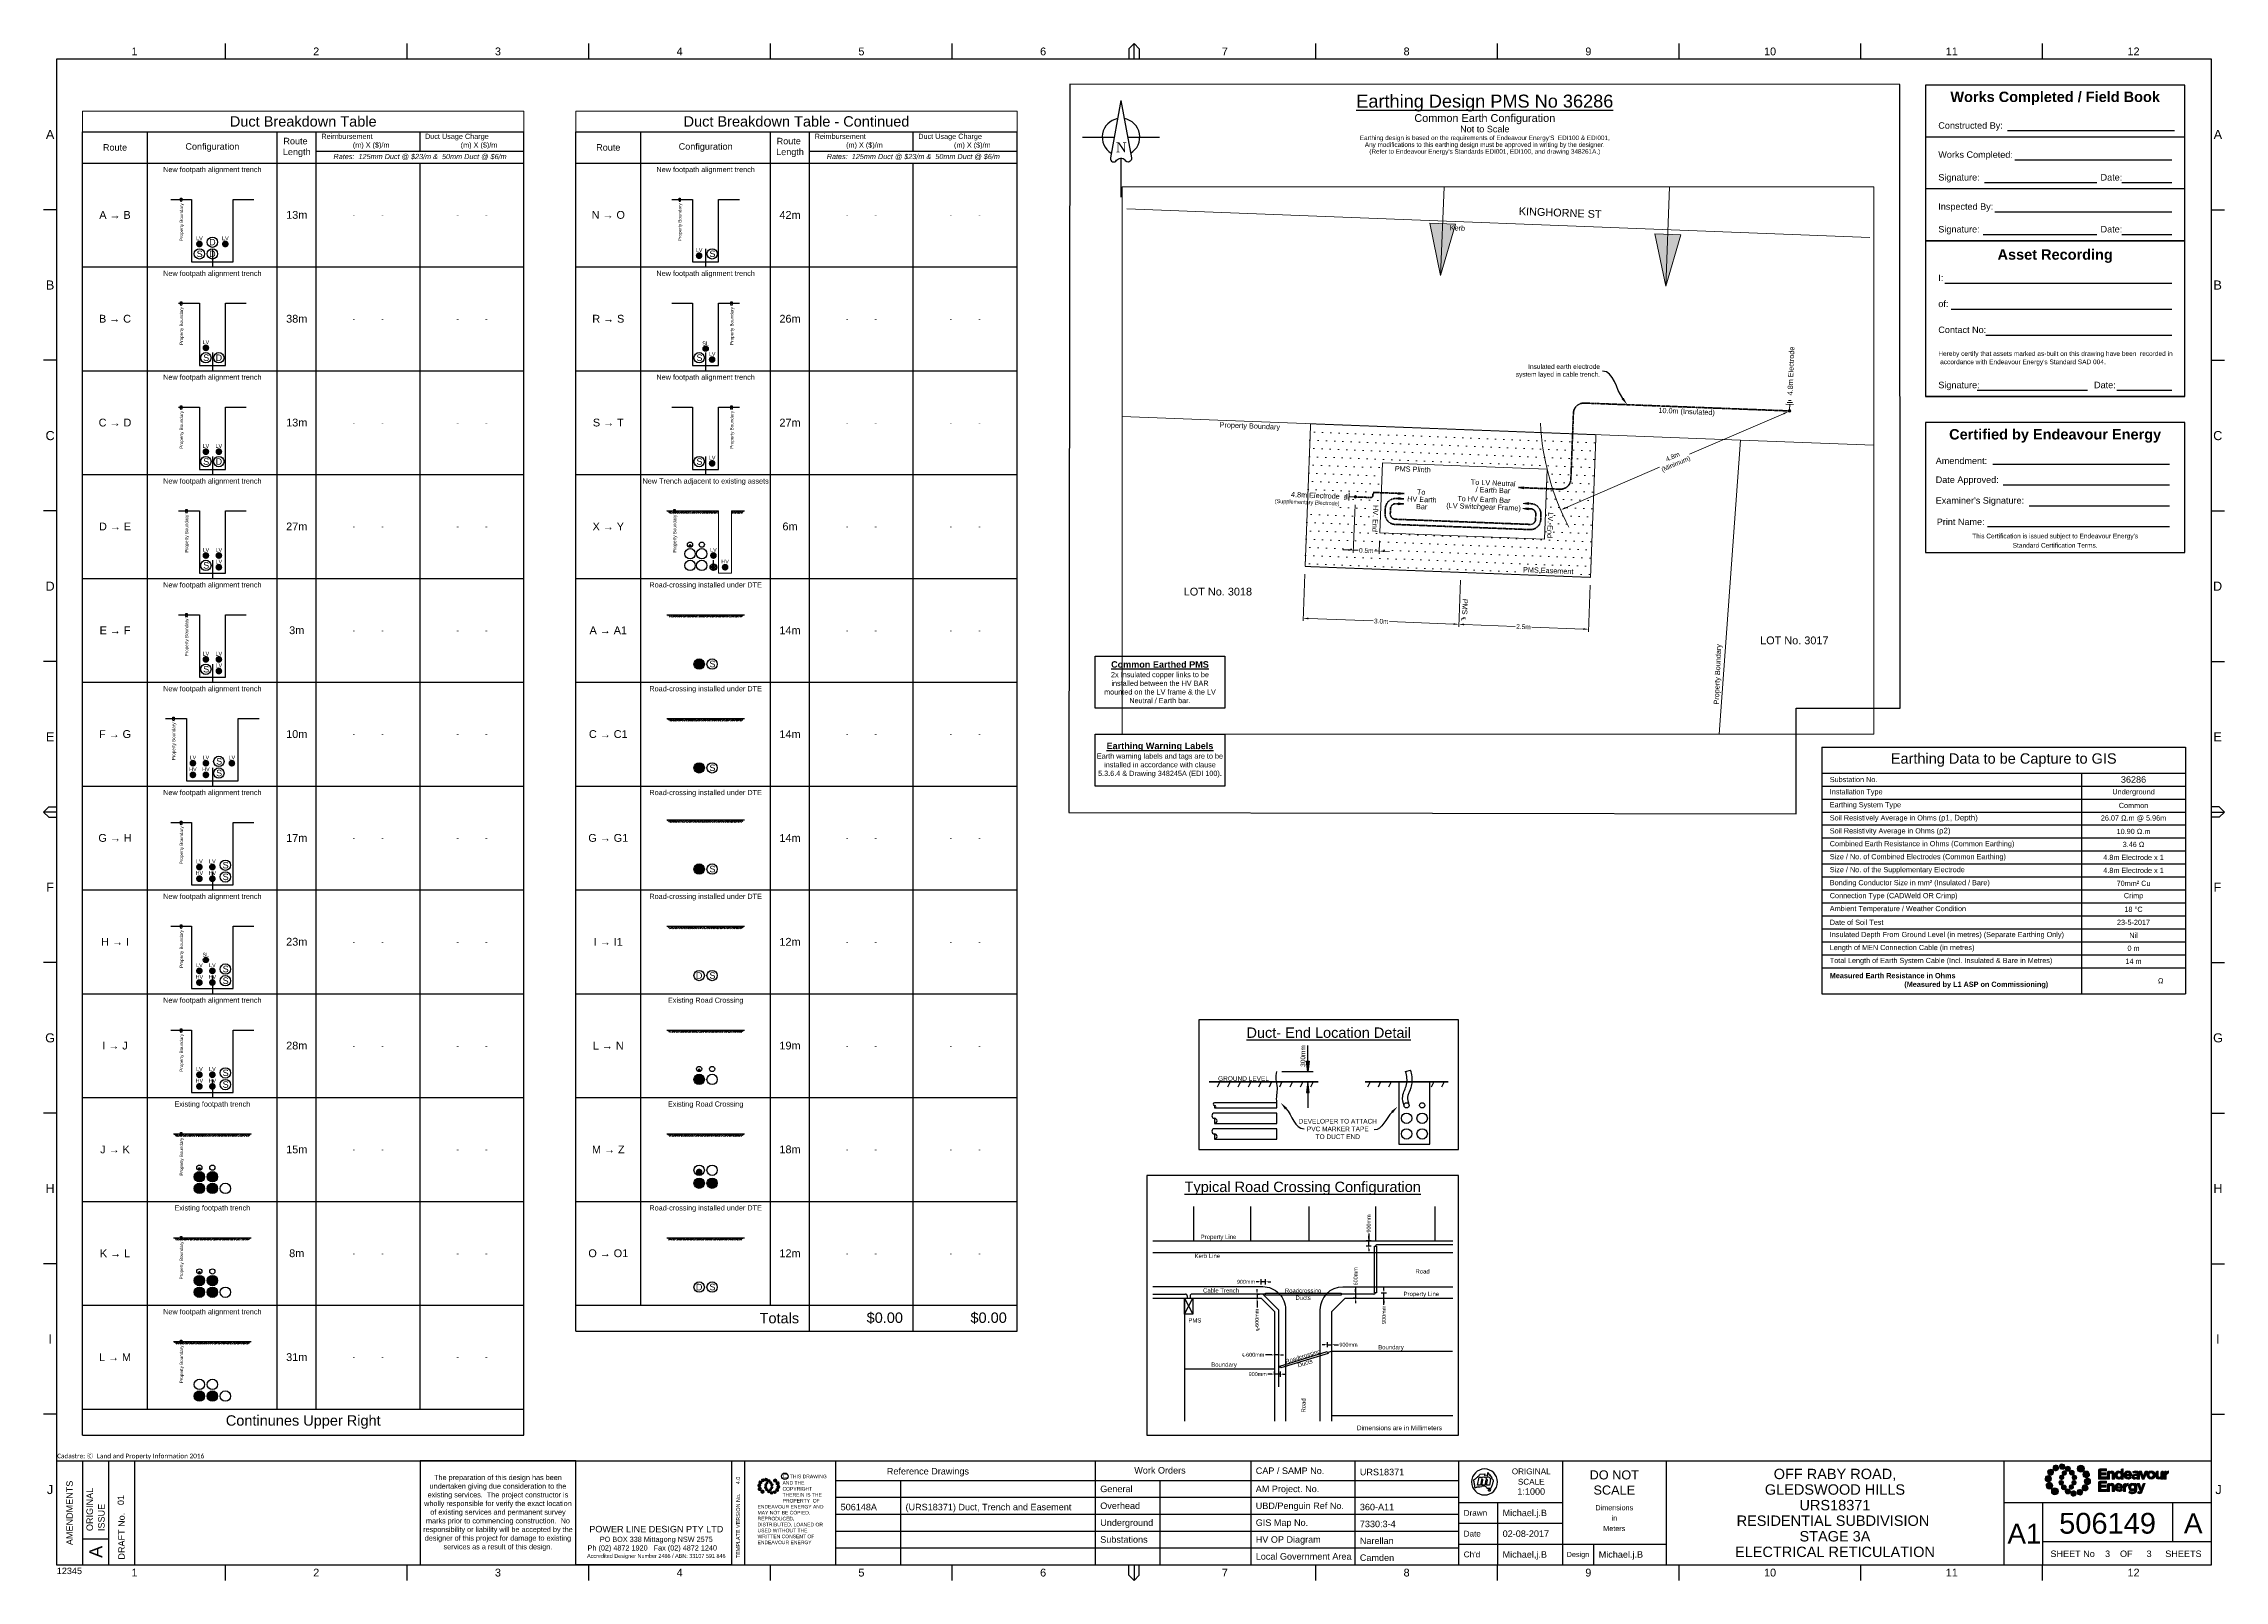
# Paper-space layout '3' of a CAD drawing. Header units: metres, sheet in millimetres. Extents: x -5 to 835, y -6 to 586.
# The model-space entities are those that its viewports show. They can reach past a viewport. Long polylines and large blocks are cut down to what shows.
import ezdxf
from ezdxf import colors
from ezdxf.entities.mleader import LeaderData, LeaderLine
from ezdxf.enums import TextEntityAlignment as Align
from ezdxf.math import Vec2, Vec3

# ---------------------------------------------------------------- set-up
doc = ezdxf.new("R2010")
doc.units = ezdxf.units.M
doc.set_wipeout_variables(frame=1)
for name, pattern in [('Dash', [5, 3, -2]), ('DASHED', [19.05, 12.7, -6.35]), ('PHANTOM', [6.15, 3, -0.75, 0.3, -0.75, 0.3, -0.75, 0.3])]:
    doc.linetypes.add(name, pattern=pattern)
doc.layers.get('0').update_dxf_attribs({"color": 6})
doc.layers.get('Defpoints').update_dxf_attribs({"color": 250})
for name, color, linetype, lineweight in [('_User Miscellaneous3', 30, 'Continuous', 13), ('_User Miscellaneous6', 2, 'Continuous', 13), ('_User_.Property_Hatch', 115, 'Continuous', 20), ('_User_EA_Final', 3, 'Continuous', 20), ('_User_Earthing_Final', 3, 'Continuous', 20)]:
    doc.layers.add(name, color=color, linetype=linetype, lineweight=lineweight)
doc.layers.add('_User Miscellaneous7', color=131, linetype='Continuous', lineweight=13, transparency=0.5)
doc.layers.add('Notes', color=7, linetype='Continuous')
doc.layers.add('Viewports', color=6, linetype='Continuous', plot=False)
doc.styles.add('ARIAL', font='arial.ttf', dxfattribs={"height": 2})
doc.styles.add('iecARIAL', font='arial.ttf', dxfattribs={"height": 2})
doc.styles.add('iecNAME', font='times.ttf')
doc.styles.add('ieISOCP', font='arial.ttf', dxfattribs={"height": 1.5})
doc.styles.get("Standard").update_dxf_attribs({"font": 'arial.ttf'})
doc.dimstyles.new('1.8mm_1_50', dxfattribs={"dimtxt": 0.09, "dimasz": 0.1, "dimexe": 0.05, "dimexo": 0.15, "dimgap": 0.025, "dimtad": 0, "dimtoh": 1, "dimlfac": -1, "dimzin": 12, "dimdsep": 46, "dimtxsty": 'Standard', "dimcen": 1, "dimclrd": 256, "dimclre": 256, "dimclrt": 256, "dimazin": 3, "dimtfac": 1, "dimtmove": 0, "dimatfit": 3, "dimfxl": 1, "dimtolj": 1, "dimtzin": 0, "dimlwd": -1, "dimlwe": -1, "dimarcsym": 0})
doc.dimstyles.get("Standard").update_dxf_attribs({"dimtxt": 2, "dimasz": 3, "dimexe": 1, "dimexo": 3, "dimgap": 0.5, "dimtad": 0, "dimlfac": -1, "dimzin": 12, "dimdsep": 46, "dimtxsty": 'Standard', "dimcen": 1, "dimclrd": 256, "dimclre": 256, "dimclrt": 256, "dimadec": 0, "dimazin": 3, "dimtfac": 1, "dimtmove": 0, "dimatfit": 3, "dimfxl": 1, "dimfxlon": 1, "dimtolj": 1, "dimtzin": 0, "dimlwd": -1, "dimlwe": -1, "dimarcsym": 0})
pattern_1 = [(305, (250, 384), (1.768765, -0.31188), [1.27, -1.27]), (305, (250.3901, 384.2732), (1.768765, -0.31188), [1.27, -1.27]), (305, (250.7802, 384.5463), (1.768765, -0.31188), [1.27, -1.27]), (35, (251.0013, 384.5073), (0.31188, 1.768765), [1.27, -1.27]), (35, (251.2745, 384.1172), (0.31188, 1.768765), [1.27, -1.27]), (35, (251.5477, 383.7271), (0.31188, 1.768765), [1.27, -1.27])]

# ---------------------------------------------------------------- blocks, each defined once
blk = doc.blocks.new('A$C30A46249')
at = {"color": 7, "lineweight": -3, "insert": (6.92, 4.97), "char_height": 1.79, "attachment_point": 7, "line_spacing_factor": 1.2}
blk.add_mtext('{\\fCalibri|b0|i0|c0|p34;\\C256;Cadastre: \\fMS Gothic|b0|i0|c128|p49;\\C250;\\c2236962;Ⓒ\\fMS Gothic|b0|i0|c0|p49; \\fCalibri|b0|i0|c0|p34;\\C256;Land and Property Information 2016}', dxfattribs=at)
blk = doc.blocks.new('*U186')
at = {"layer": 'Notes', "lineweight": -3}
for p, q in [((31.61, 102.5), (96, 102.5)), ((34.52, 91.25), (95, 91.25)), ((22.83, 82.5), (66, 82.5)), ((75.75, 82.5), (95, 82.5)), ((26.82, 71.25), (95, 71.25)), ((22.24, 62.5), (66, 62.5)), ((75.75, 62.5), (95, 62.5)), ((7.5, 43.75), (95, 43.75)), ((10, 33.75), (95, 33.75)), ((23.25, 23.75), (95, 23.75)), ((20, 2.5), (62.5, 2.5)), ((73.75, 2.5), (95, 2.5))]:
    blk.add_line(p, q, dxfattribs=at)
at = {"layer": 'Notes'}
for p, q in [((100, 100), (0, 100)), ((100, 80), (0, 80)), ((100, 60), (0, 60)), ((100, 0), (0, 0))]:
    blk.add_line(p, q, dxfattribs=at)
for points in [[(0, 60), (100, 60), (100, 120), (0, 120)], [(0, 0), (100, 0), (100, 60), (0, 60)]]:
    blk.add_lwpolyline(points, close=True, dxfattribs=at)
at = {"layer": 'Notes', "ltscale": 10}
for s, p in [('Works Completed:', (5, 91.25)), ('Signature:', (5, 82.5)), ('Date:', (67.5, 82.5)), ('Inspected By:', (5, 71.25)), ('Signature:', (5, 62.5)), ('Date:', (67.5, 62.5)), ('I:', (5, 43.75)), ('of:', (5, 33.75)), ('Contact No:', (5, 23.75)), ('Signature:', (5, 2.5)), ('Date:', (65, 2.5))]:
    blk.add_text(s, height=2.5, dxfattribs=at).set_placement(p, align=Align.BOTTOM_LEFT)
at = {"layer": 'Notes', "ltscale": 10, "char_height": 4, "attachment_point": 2}
for s, insert in [('{\\fArial|b1|i0|c0|p34;Works Completed / Field Book}', (50, 117.5)), ('{\\fArial|b1|i0|c0|p34;Asset Recording}', (50.01, 56.75))]:
    blk.add_mtext(s, dxfattribs=dict(at, insert=insert))
at = {"layer": 'Notes', "ltscale": 10, "insert": (5, 102.46), "char_height": 2.5, "width": 24.8465, "attachment_point": 7}
blk.add_mtext('Constructed By:', dxfattribs=at)
at = {"layer": 'Notes', "insert": (5, 17.5), "char_height": 2, "attachment_point": 1}
blk.add_mtext("{\\H0.9x;Hereby certify that assets marked as-built on this drawing have been  recorded in\\P accordance with Endeavour Energy's Standard SAD 004}.", dxfattribs=at)
blk = doc.blocks.new('Certfied by Endeavour Energy')
at = {"layer": 'Notes', "lineweight": -3}
for p, q in [((26, 34), (94, 34)), ((30, 26), (94, 26)), ((40, 18), (94, 18)), ((24, 10), (94, 10))]:
    blk.add_line(p, q, dxfattribs=at)
at = {"layer": 'Notes'}
blk.add_lwpolyline([(0, 0), (100, 0), (100, 50), (0, 50)], close=True, dxfattribs=at)
at = {"layer": 'Notes', "ltscale": 10, "insert": (50, 47.5), "char_height": 4, "attachment_point": 2}
blk.add_mtext('{\\fArial|b1|i0|c0|p34;Certified by Endeavour Energy}', dxfattribs=at)
at = {"layer": 'Notes', "char_height": 2.5, "attachment_point": 7}
for s, insert, width in [('Amendment:', (4, 34), 19.80559345), ('Date Approved:', (4, 26), 32), ("Examiner's Signature:", (4, 18), 50), ('Print Name:', (4.403783, 10.5), 23.596217)]:
    blk.add_mtext(s, dxfattribs=dict(at, insert=insert, width=width))
at = {"layer": 'Notes', "lineweight": -3, "insert": (50, 4.5), "char_height": 1.8, "attachment_point": 5, "line_spacing_factor": 1.2}
blk.add_mtext("This Certification is issued subject to Endeavour Energy's \\PStandard Certification Terms.", dxfattribs=at)
blk = doc.blocks.new('EE_LOGO_SMALL')
at = {"layer": 'Notes'}
h = blk.add_hatch(color=256, dxfattribs=at)
edge = h.paths.add_edge_path()
edge.add_spline(control_points=[(-8.4, 2), (-9.2, 2), (-9.8, 1.4), (-9.8, 0.7), (-9.9, -0.1), (-9.3, -0.7), (-8.6, -0.8), (-7.8, -0.8), (-7.2, -0.2), (-7.1, 0.5), (-7.1, 1.3), (-7.7, 1.9), (-8.4, 2)], knot_values=[0, 0, 0, 0, 1, 1, 1, 2, 2, 2, 3, 3, 3, 4, 4, 4, 4], degree=3, periodic=0)
h = blk.add_hatch(color=256, dxfattribs=at)
edge = h.paths.add_edge_path()
edge.add_spline(control_points=[(-6.8, 4.5), (-7.4, 4.8), (-8.2, 4.6), (-8.6, 4), (-8.9, 3.4), (-8.7, 2.6), (-8.1, 2.2), (-7.5, 1.9), (-6.7, 2.1), (-6.3, 2.7), (-6, 3.3), (-6.2, 4.1), (-6.8, 4.5)], knot_values=[0, 0, 0, 0, 1, 1, 1, 2, 2, 2, 3, 3, 3, 4, 4, 4, 4], degree=3, periodic=0)
h = blk.add_hatch(color=256, dxfattribs=at)
edge = h.paths.add_edge_path()
edge.add_spline(control_points=[(-4.2, 5.9), (-4.6, 6.5), (-5.3, 6.6), (-5.9, 6.3), (-6.4, 5.9), (-6.6, 5.1), (-6.2, 4.6), (-5.9, 4), (-5.1, 3.8), (-4.6, 4.2), (-4, 4.6), (-3.8, 5.3), (-4.2, 5.9)], knot_values=[0, 0, 0, 0, 1, 1, 1, 2, 2, 2, 3, 3, 3, 4, 4, 4, 4], degree=3, periodic=0)
h = blk.add_hatch(color=256, dxfattribs=at)
edge = h.paths.add_edge_path()
edge.add_spline(control_points=[(-1.3, 5.9), (-1.4, 6.5), (-2, 7), (-2.6, 6.9), (-3.3, 6.9), (-3.7, 6.3), (-3.7, 5.6), (-3.6, 5), (-3, 4.5), (-2.4, 4.6), (-1.7, 4.7), (-1.3, 5.2), (-1.3, 5.9)], knot_values=[0, 0, 0, 0, 1, 1, 1, 2, 2, 2, 3, 3, 3, 4, 4, 4, 4], degree=3, periodic=0)
h = blk.add_hatch(color=256, dxfattribs=at)
edge = h.paths.add_edge_path()
edge.add_spline(control_points=[(-2.5, 2.1), (-3, 2.2), (-3.5, 1.9), (-3.6, 1.3), (-3.7, 0.8), (-3.4, 0.3), (-2.9, 0.2), (-2.4, 0.1), (-1.9, 0.4), (-1.8, 0.9), (-1.7, 1.5), (-2, 2), (-2.5, 2.1)], knot_values=[0, 0, 0, 0, 1, 1, 1, 2, 2, 2, 3, 3, 3, 4, 4, 4, 4], degree=3, periodic=0)
h = blk.add_hatch(color=256, dxfattribs=at)
edge = h.paths.add_edge_path()
edge.add_spline(control_points=[(1, 4.9), (1, 4.3), (0.5, 3.8), (-0.1, 3.8), (-0.7, 3.8), (-1.2, 4.3), (-1.2, 4.9), (-1.2, 5.5), (-0.7, 6), (-0.1, 6), (0.5, 6), (1, 5.5), (1, 4.9)], knot_values=[0, 0, 0, 0, 1, 1, 1, 2, 2, 2, 3, 3, 3, 4, 4, 4, 4], degree=3, periodic=0)
edge = h.paths.add_edge_path()
edge.add_spline(control_points=[(-1.4, 4), (-1.9, 4.1), (-2.4, 3.8), (-2.5, 3.3), (-2.6, 2.7), (-2.3, 2.2), (-1.8, 2.1), (-1.3, 2), (-0.7, 2.3), (-0.6, 2.9), (-0.5, 3.4), (-0.9, 3.9), (-1.4, 4)], knot_values=[0, 0, 0, 0, 1, 1, 1, 2, 2, 2, 3, 3, 3, 4, 4, 4, 4], degree=3, periodic=0)
h = blk.add_hatch(color=256, dxfattribs=at)
edge = h.paths.add_edge_path()
edge.add_spline(control_points=[(2.3, 2.4), (2.8, 2.8), (2.8, 3.4), (2.4, 3.9), (2, 4.3), (1.4, 4.3), (0.9, 3.9), (0.5, 3.6), (0.5, 2.9), (0.9, 2.5), (1.2, 2), (1.9, 2), (2.3, 2.4)], knot_values=[0, 0, 0, 0, 1, 1, 1, 2, 2, 2, 3, 3, 3, 4, 4, 4, 4], degree=3, periodic=0)
edge = h.paths.add_edge_path()
edge.add_spline(control_points=[(1, 4.9), (1, 4.3), (0.5, 3.8), (-0.1, 3.8), (-0.7, 3.8), (-1.2, 4.3), (-1.2, 4.9), (-1.2, 5.5), (-0.7, 6), (-0.1, 6), (0.5, 6), (1, 5.5), (1, 4.9)], knot_values=[0, 0, 0, 0, 1, 1, 1, 2, 2, 2, 3, 3, 3, 4, 4, 4, 4], degree=3, periodic=0)
h = blk.add_hatch(color=256, dxfattribs=at)
edge = h.paths.add_edge_path()
edge.add_spline(control_points=[(1, 4.9), (1, 4.3), (0.5, 3.8), (-0.1, 3.8), (-0.7, 3.8), (-1.2, 4.3), (-1.2, 4.9), (-1.2, 5.5), (-0.7, 6), (-0.1, 6), (0.5, 6), (1, 5.5), (1, 4.9)], knot_values=[0, 0, 0, 0, 1, 1, 1, 2, 2, 2, 3, 3, 3, 4, 4, 4, 4], degree=3, periodic=0)
edge = h.paths.add_edge_path(flags=16)
edge.add_spline(control_points=[(1, 4.9), (1, 4.3), (0.5, 3.8), (-0.1, 3.8), (-0.7, 3.8), (-1.2, 4.3), (-1.2, 4.9), (-1.2, 5.5), (-0.7, 6), (-0.1, 6), (0.5, 6), (1, 5.5), (1, 4.9)], knot_values=[0, 0, 0, 0, 1, 1, 1, 2, 2, 2, 3, 3, 3, 4, 4, 4, 4], degree=3, periodic=0)
h = blk.add_hatch(color=256, dxfattribs=at)
edge = h.paths.add_edge_path()
edge.add_spline(control_points=[(3, 0.2), (3.5, 0.3), (3.8, 0.9), (3.7, 1.4), (3.6, 1.9), (3, 2.3), (2.5, 2.1), (1.9, 2), (1.6, 1.4), (1.8, 0.9), (1.9, 0.4), (2.5, 0.1), (3, 0.2)], knot_values=[0, 0, 0, 0, 1, 1, 1, 2, 2, 2, 3, 3, 3, 4, 4, 4, 4], degree=3, periodic=0)
h = blk.add_hatch(color=256, dxfattribs=at)
edge = h.paths.add_edge_path()
edge.add_spline(control_points=[(7, 4.9), (7, 4), (6.3, 3.4), (5.5, 3.4), (4.6, 3.4), (4, 4), (4, 4.9), (4, 5.7), (4.6, 6.4), (5.5, 6.4), (6.3, 6.4), (7, 5.7), (7, 4.9)], knot_values=[0, 0, 0, 0, 1, 1, 1, 2, 2, 2, 3, 3, 3, 4, 4, 4, 4], degree=3, periodic=0)
h = blk.add_hatch(color=256, dxfattribs=at)
edge = h.paths.add_edge_path()
edge.add_spline(control_points=[(8.4, 1.1), (9.1, 1.5), (9.4, 2.3), (9.1, 3), (8.8, 3.7), (7.9, 4.1), (7.2, 3.8), (6.5, 3.4), (6.2, 2.6), (6.5, 1.9), (6.8, 1.2), (7.7, 0.8), (8.4, 1.1)], knot_values=[0, 0, 0, 0, 1, 1, 1, 2, 2, 2, 3, 3, 3, 4, 4, 4, 4], degree=3, periodic=0)
h = blk.add_hatch(color=256, dxfattribs=at)
edge = h.paths.add_edge_path()
edge.add_spline(control_points=[(8.3, -1.9), (9, -1.9), (9.7, -1.4), (9.7, -0.6), (9.7, 0.1), (9.2, 0.8), (8.4, 0.8), (7.7, 0.8), (7, 0.3), (7, -0.5), (6.9, -1.2), (7.5, -1.9), (8.3, -1.9)], knot_values=[0, 0, 0, 0, 1, 1, 1, 2, 2, 2, 3, 3, 3, 4, 4, 4, 4], degree=3, periodic=0)
h = blk.add_hatch(color=256, dxfattribs=at)
edge = h.paths.add_edge_path()
edge.add_spline(control_points=[(-8.5, -1.1), (-9.2, -1.4), (-9.6, -2.3), (-9.3, -3), (-8.9, -3.7), (-8.1, -4), (-7.4, -3.7), (-6.7, -3.4), (-6.3, -2.5), (-6.6, -1.8), (-7, -1.1), (-7.8, -0.8), (-8.5, -1.1)], knot_values=[0, 0, 0, 0, 1, 1, 1, 2, 2, 2, 3, 3, 3, 4, 4, 4, 4], degree=3, periodic=0)
h = blk.add_hatch(color=256, dxfattribs=at)
edge = h.paths.add_edge_path()
edge.add_spline(control_points=[(-7.1, -4.8), (-7.1, -4), (-6.5, -3.3), (-5.6, -3.3), (-4.8, -3.3), (-4.1, -4), (-4.1, -4.8), (-4.1, -5.7), (-4.8, -6.3), (-5.6, -6.3), (-6.5, -6.3), (-7.1, -5.7), (-7.1, -4.8)], knot_values=[0, 0, 0, 0, 1, 1, 1, 2, 2, 2, 3, 3, 3, 4, 4, 4, 4], degree=3, periodic=0)
h = blk.add_hatch(color=256, dxfattribs=at)
edge = h.paths.add_edge_path()
edge.add_spline(control_points=[(-3.1, -0.2), (-3.7, -0.3), (-4, -0.8), (-3.8, -1.4), (-3.7, -1.9), (-3.2, -2.2), (-2.6, -2.1), (-2.1, -1.9), (-1.8, -1.4), (-1.9, -0.9), (-2.1, -0.3), (-2.6, 0), (-3.1, -0.2)], knot_values=[0, 0, 0, 0, 1, 1, 1, 2, 2, 2, 3, 3, 3, 4, 4, 4, 4], degree=3, periodic=0)
h = blk.add_hatch(color=256, dxfattribs=at)
edge = h.paths.add_edge_path()
edge.add_spline(control_points=[(-2.5, -2.3), (-2.9, -2.7), (-3, -3.4), (-2.6, -3.8), (-2.2, -4.2), (-1.5, -4.3), (-1.1, -3.9), (-0.7, -3.5), (-0.6, -2.8), (-1, -2.4), (-1.4, -2), (-2, -1.9), (-2.5, -2.3)], knot_values=[0, 0, 0, 0, 1, 1, 1, 2, 2, 2, 3, 3, 3, 4, 4, 4, 4], degree=3, periodic=0)
h = blk.add_hatch(color=256, dxfattribs=at)
edge = h.paths.add_edge_path()
edge.add_spline(control_points=[(-1.2, -4.8), (-1.2, -4.2), (-0.7, -3.7), (-0.1, -3.7), (0.5, -3.7), (1, -4.2), (1, -4.8), (1, -5.4), (0.5, -5.9), (-0.1, -5.9), (-0.7, -5.9), (-1.2, -5.4), (-1.2, -4.8)], knot_values=[0, 0, 0, 0, 1, 1, 1, 2, 2, 2, 3, 3, 3, 4, 4, 4, 4], degree=3, periodic=0)
h = blk.add_hatch(color=256, dxfattribs=at)
edge = h.paths.add_edge_path()
edge.add_spline(control_points=[(1.2, -3.9), (1.7, -4.1), (2.2, -3.7), (2.3, -3.2), (2.5, -2.7), (2.1, -2.2), (1.6, -2.1), (1.1, -2), (0.6, -2.3), (0.5, -2.8), (0.4, -3.3), (0.7, -3.8), (1.2, -3.9)], knot_values=[0, 0, 0, 0, 1, 1, 1, 2, 2, 2, 3, 3, 3, 4, 4, 4, 4], degree=3, periodic=0)
h = blk.add_hatch(color=256, dxfattribs=at)
edge = h.paths.add_edge_path()
edge.add_spline(control_points=[(1.2, -5.8), (1.3, -6.5), (1.8, -6.9), (2.5, -6.9), (3.1, -6.8), (3.6, -6.2), (3.5, -5.6), (3.4, -5), (2.9, -4.5), (2.2, -4.6), (1.6, -4.6), (1.1, -5.2), (1.2, -5.8)], knot_values=[0, 0, 0, 0, 1, 1, 1, 2, 2, 2, 3, 3, 3, 4, 4, 4, 4], degree=3, periodic=0)
h = blk.add_hatch(color=256, dxfattribs=at)
edge = h.paths.add_edge_path()
edge.add_spline(control_points=[(2.4, -2), (2.9, -2.1), (3.4, -1.8), (3.5, -1.3), (3.6, -0.8), (3.3, -0.3), (2.8, -0.2), (2.2, -0.1), (1.7, -0.4), (1.6, -0.9), (1.5, -1.4), (1.8, -1.9), (2.4, -2)], knot_values=[0, 0, 0, 0, 1, 1, 1, 2, 2, 2, 3, 3, 3, 4, 4, 4, 4], degree=3, periodic=0)
h = blk.add_hatch(color=256, dxfattribs=at)
edge = h.paths.add_edge_path()
edge.add_spline(control_points=[(4, -5.8), (4.4, -6.4), (5.2, -6.6), (5.7, -6.2), (6.3, -5.8), (6.5, -5.1), (6.1, -4.5), (5.7, -4), (5, -3.8), (4.4, -4.2), (3.8, -4.5), (3.7, -5.3), (4, -5.8)], knot_values=[0, 0, 0, 0, 1, 1, 1, 2, 2, 2, 3, 3, 3, 4, 4, 4, 4], degree=3, periodic=0)
h = blk.add_hatch(color=256, dxfattribs=at)
edge = h.paths.add_edge_path()
edge.add_spline(control_points=[(6.7, -4.4), (7.3, -4.8), (8.1, -4.6), (8.4, -4), (8.8, -3.3), (8.6, -2.6), (8, -2.2), (7.3, -1.8), (6.6, -2.1), (6.2, -2.7), (5.8, -3.3), (6, -4.1), (6.7, -4.4)], knot_values=[0, 0, 0, 0, 1, 1, 1, 2, 2, 2, 3, 3, 3, 4, 4, 4, 4], degree=3, periodic=0)
at = {"layer": 'Notes', "lineweight": 0}
for points in [[(1.8, 2.1), (1.8, 2.1)], [(-2, -2.1), (-2, -2.1)]]:
    blk.add_lwpolyline(points, dxfattribs=at)
for points in [[(-8.4, 2), (-9.2, 2), (-9.8, 1.4), (-9.8, 0.7), (-9.9, -0.1), (-9.3, -0.7), (-8.6, -0.8), (-7.8, -0.8), (-7.2, -0.2), (-7.1, 0.5), (-7.1, 1.3), (-7.7, 1.9), (-8.4, 2)], [(-6.8, 4.5), (-7.4, 4.8), (-8.2, 4.6), (-8.6, 4), (-8.9, 3.4), (-8.7, 2.6), (-8.1, 2.2), (-7.5, 1.9), (-6.7, 2.1), (-6.3, 2.7), (-6, 3.3), (-6.2, 4.1), (-6.8, 4.5)], [(-4.2, 5.9), (-4.6, 6.5), (-5.3, 6.6), (-5.9, 6.3), (-6.4, 5.9), (-6.6, 5.1), (-6.2, 4.6), (-5.9, 4), (-5.1, 3.8), (-4.6, 4.2), (-4, 4.6), (-3.8, 5.3), (-4.2, 5.9)], [(-1.3, 5.9), (-1.4, 6.5), (-2, 7), (-2.6, 6.9), (-3.3, 6.9), (-3.7, 6.3), (-3.7, 5.6), (-3.6, 5), (-3, 4.5), (-2.4, 4.6), (-1.7, 4.7), (-1.3, 5.2), (-1.3, 5.9)], [(-2.5, 2.1), (-3, 2.2), (-3.5, 1.9), (-3.6, 1.3), (-3.7, 0.8), (-3.4, 0.3), (-2.9, 0.2), (-2.4, 0.1), (-1.9, 0.4), (-1.8, 0.9), (-1.7, 1.5), (-2, 2), (-2.5, 2.1)], [(-1.4, 4), (-1.9, 4.1), (-2.4, 3.8), (-2.5, 3.3), (-2.6, 2.7), (-2.3, 2.2), (-1.8, 2.1), (-1.3, 2), (-0.7, 2.3), (-0.6, 2.9), (-0.5, 3.4), (-0.9, 3.9), (-1.4, 4)], [(1, 4.9), (1, 4.3), (0.5, 3.8), (-0.1, 3.8), (-0.7, 3.8), (-1.2, 4.3), (-1.2, 4.9), (-1.2, 5.5), (-0.7, 6), (-0.1, 6), (0.5, 6), (1, 5.5), (1, 4.9)], [(1, 4.9), (1, 4.3), (0.5, 3.8), (-0.1, 3.8), (-0.7, 3.8), (-1.2, 4.3), (-1.2, 4.9), (-1.2, 5.5), (-0.7, 6), (-0.1, 6), (0.5, 6), (1, 5.5), (1, 4.9)], [(2.3, 2.4), (2.8, 2.8), (2.8, 3.4), (2.4, 3.9), (2, 4.3), (1.4, 4.3), (0.9, 3.9), (0.5, 3.6), (0.5, 2.9), (0.9, 2.5), (1.2, 2), (1.9, 2), (2.3, 2.4)], [(3, 0.2), (3.5, 0.3), (3.8, 0.9), (3.7, 1.4), (3.6, 1.9), (3, 2.3), (2.5, 2.1), (1.9, 2), (1.6, 1.4), (1.8, 0.9), (1.9, 0.4), (2.5, 0.1), (3, 0.2)], [(7, 4.9), (7, 4), (6.3, 3.4), (5.5, 3.4), (4.6, 3.4), (4, 4), (4, 4.9), (4, 5.7), (4.6, 6.4), (5.5, 6.4), (6.3, 6.4), (7, 5.7), (7, 4.9)], [(8.4, 1.1), (9.1, 1.5), (9.4, 2.3), (9.1, 3), (8.8, 3.7), (7.9, 4.1), (7.2, 3.8), (6.5, 3.4), (6.2, 2.6), (6.5, 1.9), (6.8, 1.2), (7.7, 0.8), (8.4, 1.1)], [(8.3, -1.9), (9, -1.9), (9.7, -1.4), (9.7, -0.6), (9.7, 0.1), (9.2, 0.8), (8.4, 0.8), (7.7, 0.8), (7, 0.3), (7, -0.5), (6.9, -1.2), (7.5, -1.9), (8.3, -1.9)], [(-8.5, -1.1), (-9.2, -1.4), (-9.6, -2.3), (-9.3, -3), (-8.9, -3.7), (-8.1, -4), (-7.4, -3.7), (-6.7, -3.4), (-6.3, -2.5), (-6.6, -1.8), (-7, -1.1), (-7.8, -0.8), (-8.5, -1.1)], [(-7.1, -4.8), (-7.1, -4), (-6.5, -3.3), (-5.6, -3.3), (-4.8, -3.3), (-4.1, -4), (-4.1, -4.8), (-4.1, -5.7), (-4.8, -6.3), (-5.6, -6.3), (-6.5, -6.3), (-7.1, -5.7), (-7.1, -4.8)], [(-3.1, -0.2), (-3.7, -0.3), (-4, -0.8), (-3.8, -1.4), (-3.7, -1.9), (-3.2, -2.2), (-2.6, -2.1), (-2.1, -1.9), (-1.8, -1.4), (-1.9, -0.9), (-2.1, -0.3), (-2.6, 0), (-3.1, -0.2)], [(-2.5, -2.3), (-2.9, -2.7), (-3, -3.4), (-2.6, -3.8), (-2.2, -4.2), (-1.5, -4.3), (-1.1, -3.9), (-0.7, -3.5), (-0.6, -2.8), (-1, -2.4), (-1.4, -2), (-2, -1.9), (-2.5, -2.3)], [(-1.2, -4.8), (-1.2, -4.2), (-0.7, -3.7), (-0.1, -3.7), (0.5, -3.7), (1, -4.2), (1, -4.8), (1, -5.4), (0.5, -5.9), (-0.1, -5.9), (-0.7, -5.9), (-1.2, -5.4), (-1.2, -4.8)], [(1.2, -3.9), (1.7, -4.1), (2.2, -3.7), (2.3, -3.2), (2.5, -2.7), (2.1, -2.2), (1.6, -2.1), (1.1, -2), (0.6, -2.3), (0.5, -2.8), (0.4, -3.3), (0.7, -3.8), (1.2, -3.9)], [(1.2, -5.8), (1.3, -6.5), (1.8, -6.9), (2.5, -6.9), (3.1, -6.8), (3.6, -6.2), (3.5, -5.6), (3.4, -5), (2.9, -4.5), (2.2, -4.6), (1.6, -4.6), (1.1, -5.2), (1.2, -5.8)], [(2.4, -2), (2.9, -2.1), (3.4, -1.8), (3.5, -1.3), (3.6, -0.8), (3.3, -0.3), (2.8, -0.2), (2.2, -0.1), (1.7, -0.4), (1.6, -0.9), (1.5, -1.4), (1.8, -1.9), (2.4, -2)], [(4, -5.8), (4.4, -6.4), (5.2, -6.6), (5.7, -6.2), (6.3, -5.8), (6.5, -5.1), (6.1, -4.5), (5.7, -4), (5, -3.8), (4.4, -4.2), (3.8, -4.5), (3.7, -5.3), (4, -5.8)], [(6.7, -4.4), (7.3, -4.8), (8.1, -4.6), (8.4, -4), (8.8, -3.3), (8.6, -2.6), (8, -2.2), (7.3, -1.8), (6.6, -2.1), (6.2, -2.7), (5.8, -3.3), (6, -4.1), (6.7, -4.4)]]:
    blk.add_open_spline(points, degree=3, knots=[0, 0, 0, 0, 1, 1, 1, 2, 2, 2, 3, 3, 3, 4, 4, 4, 4], dxfattribs=at)
blk = doc.blocks.new('EE_COPYRIGHT_A1')
at = {"layer": 'Notes'}
blk.add_circle((9.53, -0.82), 1.15, dxfattribs=at)
at = {"xscale": 0.4, "yscale": 0.4, "zscale": 0.4}
blk.add_blockref('EE_LOGO_SMALL', (3.96, -4.29), dxfattribs=at)
at = {"layer": 'Notes', "insert": (0, 0), "char_height": 1.25, "width": 24.1208, "attachment_point": 1, "style": 'ARIAL'}
blk.add_mtext('\\pt8.75;               ^I{\\H1.2x;C } THIS DRAWING\\P\\pi-8.75,l8.75,t8.75,20;       ^IAND THE ^I\\P\\pi0,t8.75;COPYRIGHT\\P\\pi-8.75,t1.25,8.75;^I^ITHEREIN IS THE PROPERTY  OF \\P\\pi0,l0,t1.25;ENDEAVOUR ENERGY AND MAY NOT BE COPIED, REPRODUCED, DISTRIBUTED, LOANED OR USED WITHOUT THE WRITTEN CONSENT OF ENDEAVOUR ENERGY', dxfattribs=at)
blk = doc.blocks.new('EE_LOGO')
h = blk.add_hatch(color=256)
edge = h.paths.add_edge_path()
edge.add_spline(control_points=[(-25.34, 1.94), (-26.08, 1.98), (-26.72, 1.41), (-26.77, 0.66), (-26.81, -0.09), (-26.24, -0.72), (-25.49, -0.77), (-24.74, -0.81), (-24.1, -0.24), (-24.06, 0.51), (-24.02, 1.25), (-24.59, 1.89), (-25.34, 1.94)], knot_values=[0, 0, 0, 0, 1, 1, 1, 2, 2, 2, 3, 3, 3, 4, 4, 4, 4], degree=3, periodic=0)
h = blk.add_hatch(color=256)
edge = h.paths.add_edge_path()
edge.add_spline(control_points=[(-23.73, 4.46), (-24.34, 4.81), (-25.13, 4.61), (-25.49, 3.99), (-25.85, 3.38), (-25.64, 2.59), (-25.03, 2.23), (-24.41, 1.87), (-23.63, 2.08), (-23.27, 2.69), (-22.91, 3.31), (-23.12, 4.1), (-23.73, 4.46)], knot_values=[0, 0, 0, 0, 1, 1, 1, 2, 2, 2, 3, 3, 3, 4, 4, 4, 4], degree=3, periodic=0)
h = blk.add_hatch(color=256)
edge = h.paths.add_edge_path()
edge.add_spline(control_points=[(-21.12, 5.87), (-21.48, 6.44), (-22.24, 6.61), (-22.81, 6.24), (-23.37, 5.88), (-23.54, 5.12), (-23.17, 4.55), (-22.81, 3.98), (-22.05, 3.82), (-21.48, 4.19), (-20.92, 4.55), (-20.75, 5.31), (-21.12, 5.87)], knot_values=[0, 0, 0, 0, 1, 1, 1, 2, 2, 2, 3, 3, 3, 4, 4, 4, 4], degree=3, periodic=0)
h = blk.add_hatch(color=256)
edge = h.paths.add_edge_path()
edge.add_spline(control_points=[(-19.43, 2.06), (-19.94, 2.17), (-20.44, 1.84), (-20.55, 1.33), (-20.66, 0.82), (-20.34, 0.32), (-19.83, 0.21), (-19.32, 0.1), (-18.81, 0.42), (-18.71, 0.93), (-18.59, 1.44), (-18.92, 1.95), (-19.43, 2.06)], knot_values=[0, 0, 0, 0, 1, 1, 1, 2, 2, 2, 3, 3, 3, 4, 4, 4, 4], degree=3, periodic=0)
h = blk.add_hatch(color=256)
edge = h.paths.add_edge_path()
edge.add_spline(control_points=[(-18.27, 5.87), (-18.34, 6.5), (-18.91, 6.97), (-19.54, 6.9), (-20.18, 6.84), (-20.65, 6.27), (-20.58, 5.63), (-20.52, 4.99), (-19.95, 4.53), (-19.31, 4.59), (-18.67, 4.66), (-18.21, 5.23), (-18.27, 5.87)], knot_values=[0, 0, 0, 0, 1, 1, 1, 2, 2, 2, 3, 3, 3, 4, 4, 4, 4], degree=3, periodic=0)
h = blk.add_hatch(color=256)
edge = h.paths.add_edge_path()
edge.add_spline(control_points=[(-15.91, 4.86), (-15.91, 4.26), (-16.4, 3.77), (-17, 3.77), (-17.6, 3.77), (-18.08, 4.26), (-18.08, 4.86), (-18.08, 5.46), (-17.6, 5.95), (-17, 5.95), (-16.4, 5.95), (-15.91, 5.46), (-15.91, 4.86)], knot_values=[0, 0, 0, 0, 1, 1, 1, 2, 2, 2, 3, 3, 3, 4, 4, 4, 4], degree=3, periodic=0)
edge = h.paths.add_edge_path()
edge.add_spline(control_points=[(-18.29, 3.97), (-18.8, 4.08), (-19.3, 3.76), (-19.41, 3.25), (-19.52, 2.74), (-19.2, 2.23), (-18.69, 2.12), (-18.18, 2.01), (-17.67, 2.33), (-17.56, 2.84), (-17.45, 3.35), (-17.78, 3.86), (-18.29, 3.97)], knot_values=[0, 0, 0, 0, 1, 1, 1, 2, 2, 2, 3, 3, 3, 4, 4, 4, 4], degree=3, periodic=0)
h = blk.add_hatch(color=256)
edge = h.paths.add_edge_path()
edge.add_spline(control_points=[(-14.59, 2.36), (-14.16, 2.75), (-14.12, 3.41), (-14.51, 3.84), (-14.89, 4.27), (-15.55, 4.31), (-15.99, 3.93), (-16.42, 3.54), (-16.46, 2.88), (-16.07, 2.45), (-15.69, 2.01), (-15.02, 1.98), (-14.59, 2.36)], knot_values=[0, 0, 0, 0, 1, 1, 1, 2, 2, 2, 3, 3, 3, 4, 4, 4, 4], degree=3, periodic=0)
edge = h.paths.add_edge_path()
edge.add_spline(control_points=[(-15.91, 4.86), (-15.91, 4.26), (-16.4, 3.77), (-17, 3.77), (-17.6, 3.77), (-18.08, 4.26), (-18.08, 4.86), (-18.08, 5.46), (-17.6, 5.95), (-17, 5.95), (-16.4, 5.95), (-15.91, 5.46), (-15.91, 4.86)], knot_values=[0, 0, 0, 0, 1, 1, 1, 2, 2, 2, 3, 3, 3, 4, 4, 4, 4], degree=3, periodic=0)
h = blk.add_hatch(color=256)
edge = h.paths.add_edge_path()
edge.add_spline(control_points=[(-15.91, 4.86), (-15.91, 4.26), (-16.4, 3.77), (-17, 3.77), (-17.6, 3.77), (-18.08, 4.26), (-18.08, 4.86), (-18.08, 5.46), (-17.6, 5.95), (-17, 5.95), (-16.4, 5.95), (-15.91, 5.46), (-15.91, 4.86)], knot_values=[0, 0, 0, 0, 1, 1, 1, 2, 2, 2, 3, 3, 3, 4, 4, 4, 4], degree=3, periodic=0)
edge = h.paths.add_edge_path(flags=16)
edge.add_spline(control_points=[(-15.91, 4.86), (-15.91, 4.26), (-16.4, 3.77), (-17, 3.77), (-17.6, 3.77), (-18.08, 4.26), (-18.08, 4.86), (-18.08, 5.46), (-17.6, 5.95), (-17, 5.95), (-16.4, 5.95), (-15.91, 5.46), (-15.91, 4.86)], knot_values=[0, 0, 0, 0, 1, 1, 1, 2, 2, 2, 3, 3, 3, 4, 4, 4, 4], degree=3, periodic=0)
h = blk.add_hatch(color=256)
edge = h.paths.add_edge_path()
edge.add_spline(control_points=[(-13.94, 0.18), (-13.41, 0.32), (-13.09, 0.87), (-13.23, 1.4), (-13.37, 1.93), (-13.92, 2.25), (-14.45, 2.11), (-14.98, 1.97), (-15.3, 1.42), (-15.16, 0.89), (-15.02, 0.36), (-14.47, 0.04), (-13.94, 0.18)], knot_values=[0, 0, 0, 0, 1, 1, 1, 2, 2, 2, 3, 3, 3, 4, 4, 4, 4], degree=3, periodic=0)
h = blk.add_hatch(color=256)
edge = h.paths.add_edge_path()
edge.add_spline(control_points=[(-9.93, 4.86), (-9.93, 4.03), (-10.61, 3.35), (-11.44, 3.35), (-12.28, 3.35), (-12.95, 4.03), (-12.95, 4.86), (-12.95, 5.69), (-12.28, 6.37), (-11.44, 6.37), (-10.61, 6.37), (-9.93, 5.69), (-9.93, 4.86)], knot_values=[0, 0, 0, 0, 1, 1, 1, 2, 2, 2, 3, 3, 3, 4, 4, 4, 4], degree=3, periodic=0)
h = blk.add_hatch(color=256)
edge = h.paths.add_edge_path()
edge.add_spline(control_points=[(-8.55, 1.13), (-7.83, 1.45), (-7.5, 2.29), (-7.82, 3.01), (-8.14, 3.73), (-8.98, 4.06), (-9.7, 3.74), (-10.42, 3.42), (-10.75, 2.58), (-10.43, 1.86), (-10.11, 1.14), (-9.27, 0.81), (-8.55, 1.13)], knot_values=[0, 0, 0, 0, 1, 1, 1, 2, 2, 2, 3, 3, 3, 4, 4, 4, 4], degree=3, periodic=0)
h = blk.add_hatch(color=256)
edge = h.paths.add_edge_path()
edge.add_spline(control_points=[(-8.66, -1.92), (-7.91, -1.96), (-7.27, -1.39), (-7.23, -0.64), (-7.19, 0.1), (-7.76, 0.74), (-8.51, 0.78), (-9.25, 0.83), (-9.89, 0.26), (-9.94, -0.49), (-9.98, -1.24), (-9.41, -1.88), (-8.66, -1.92)], knot_values=[0, 0, 0, 0, 1, 1, 1, 2, 2, 2, 3, 3, 3, 4, 4, 4, 4], degree=3, periodic=0)
h = blk.add_hatch(color=256)
edge = h.paths.add_edge_path()
edge.add_spline(control_points=[(-3.85, 0.44), (-3.85, 0.44), (-3.85, 4.25), (-3.85, 4.3), (-3.85, 4.35), (-3.85, 4.86), (-3.29, 4.86), (-2.74, 4.86), (-0.49, 4.86), (-0.49, 4.86), (-0.49, 4.86), (-0.49, 4), (-0.49, 4), (-0.49, 4), (-2.89, 4), (-2.89, 4), (-2.89, 4), (-2.89, 3.1), (-2.89, 3.1), (-2.89, 3.1), (-0.8, 3.1), (-0.8, 3.1), (-0.8, 3.1), (-0.8, 2.23), (-0.8, 2.23), (-0.8, 2.23), (-2.89, 2.23), (-2.89, 2.23), (-2.89, 2.23), (-2.89, 1.31), (-2.89, 1.31), (-2.89, 1.31), (-0.49, 1.31), (-0.49, 1.31), (-0.49, 1.31), (-0.49, 0.44), (-0.49, 0.44), (-0.49, 0.44), (-3.85, 0.44), (-3.85, 0.44)], knot_values=[0, 0, 0, 0, 1, 1, 1, 2, 2, 2, 3, 3, 3, 4, 4, 4, 5, 5, 5, 6, 6, 6, 7, 7, 7, 8, 8, 8, 9, 9, 9, 10, 10, 10, 11, 11, 11, 12, 12, 12, 13, 13, 13, 13], degree=3, periodic=0)
h = blk.add_hatch(color=256)
edge = h.paths.add_edge_path()
edge.add_spline(control_points=[(1.94, 0.44), (1.94, 0.44), (1.94, 2.33), (1.94, 2.33), (1.94, 2.78), (1.73, 3.02), (1.36, 3.02), (1, 3.02), (0.76, 2.78), (0.76, 2.33), (0.76, 2.33), (0.76, 0.44), (0.76, 0.44), (0.76, 0.44), (-0.2, 0.44), (-0.2, 0.44), (-0.2, 0.44), (-0.2, 3.21), (-0.2, 3.27), (-0.2, 3.33), (-0.2, 3.82), (0.36, 3.82), (0.76, 3.82), (0.76, 3.82), (0.76, 3.82), (0.76, 3.82), (0.76, 3.35), (0.76, 3.35), (0.98, 3.63), (1.27, 3.89), (1.75, 3.89), (2.48, 3.89), (2.9, 3.41), (2.9, 2.63), (2.9, 2.63), (2.9, 0.44), (2.9, 0.44), (2.9, 0.44), (1.94, 0.44), (1.94, 0.44)], knot_values=[0, 0, 0, 0, 1, 1, 1, 2, 2, 2, 3, 3, 3, 4, 4, 4, 5, 5, 5, 6, 6, 6, 7, 7, 7, 8, 8, 8, 9, 9, 9, 10, 10, 10, 11, 11, 11, 12, 12, 12, 13, 13, 13, 13], degree=3, periodic=0)
h = blk.add_hatch(color=256)
edge = h.paths.add_edge_path(flags=16)
edge.add_spline(control_points=[(5.8, 2.13), (5.8, 2.69), (5.43, 3.07), (4.98, 3.07), (4.53, 3.07), (4.15, 2.7), (4.15, 2.13), (4.15, 2.13), (4.15, 2.12), (4.15, 2.12), (4.15, 1.56), (4.53, 1.19), (4.98, 1.19), (5.43, 1.19), (5.8, 1.56), (5.8, 2.12), (5.8, 2.12), (5.8, 2.13), (5.8, 2.13)], knot_values=[0, 0, 0, 0, 1, 1, 1, 2, 2, 2, 3, 3, 3, 4, 4, 4, 5, 5, 5, 6, 6, 6, 6], degree=3, periodic=0)
edge = h.paths.add_edge_path()
edge.add_spline(control_points=[(5.79, 0.44), (5.79, 0.44), (5.79, 0.92), (5.79, 0.92), (5.55, 0.6), (5.23, 0.37), (4.73, 0.37), (3.94, 0.37), (3.19, 0.99), (3.19, 2.12), (3.19, 2.12), (3.19, 2.13), (3.19, 2.13), (3.19, 3.26), (3.93, 3.88), (4.73, 3.88), (5.24, 3.88), (5.56, 3.65), (5.79, 3.38), (5.79, 3.38), (5.79, 4.27), (5.79, 4.3), (5.79, 4.34), (5.79, 4.86), (6.34, 4.86), (6.73, 4.86), (6.75, 4.86), (6.75, 4.86), (6.75, 4.86), (6.75, 0.44), (6.75, 0.44), (6.75, 0.44), (5.79, 0.44), (5.79, 0.44)], knot_values=[0, 0, 0, 0, 1, 1, 1, 2, 2, 2, 3, 3, 3, 4, 4, 4, 5, 5, 5, 6, 6, 6, 7, 7, 7, 8, 8, 8, 9, 9, 9, 10, 10, 10, 11, 11, 11, 11], degree=3, periodic=0)
h = blk.add_hatch(color=256)
edge = h.paths.add_edge_path()
edge.add_spline(control_points=[(8.69, 3.89), (7.7, 3.89), (7.01, 3.09), (7.01, 2.13), (7.01, 2.13), (7.01, 2.12), (7.01, 2.12), (7.01, 1.08), (7.77, 0.37), (8.78, 0.37), (9.39, 0.37), (9.85, 0.61), (10.16, 1), (10.16, 1), (9.62, 1.48), (9.62, 1.48), (9.35, 1.24), (9.12, 1.14), (8.79, 1.14), (8.33, 1.13), (8, 1.49), (7.95, 1.86), (7.91, 2.18), (7.93, 2.29), (7.95, 2.43), (8.02, 2.85), (8.29, 3.12), (8.69, 3.12), (9.09, 3.12), (9.34, 2.83), (9.4, 2.4), (9.4, 2.4), (8.14, 2.4), (8.14, 2.4), (8.14, 2.4), (8.12, 1.8), (8.64, 1.8), (9.17, 1.8), (10.32, 1.8), (10.32, 1.8), (10.33, 1.89), (10.34, 1.95), (10.34, 2.04), (10.34, 2.04), (10.34, 2.05), (10.34, 2.05), (10.34, 3.01), (9.82, 3.89), (8.69, 3.89)], knot_values=[0, 0, 0, 0, 1, 1, 1, 2, 2, 2, 3, 3, 3, 4, 4, 4, 5, 5, 5, 6, 6, 6, 7, 7, 7, 8, 8, 8, 9, 9, 9, 10, 10, 10, 11, 11, 11, 12, 12, 12, 13, 13, 13, 14, 14, 14, 15, 15, 15, 16, 16, 16, 16], degree=3, periodic=0)
h = blk.add_hatch(color=256)
edge = h.paths.add_edge_path(flags=16)
edge.add_spline(control_points=[(12.69, 1.8), (12.53, 1.88), (12.31, 1.93), (12.08, 1.93), (11.67, 1.93), (11.42, 1.77), (11.42, 1.46), (11.42, 1.46), (11.42, 1.45), (11.42, 1.45), (11.42, 1.19), (11.63, 1.04), (11.94, 1.04), (12.39, 1.04), (12.69, 1.29), (12.69, 1.63), (12.69, 1.63), (12.69, 1.8), (12.69, 1.8)], knot_values=[0, 0, 0, 0, 1, 1, 1, 2, 2, 2, 3, 3, 3, 4, 4, 4, 5, 5, 5, 6, 6, 6, 6], degree=3, periodic=0)
edge = h.paths.add_edge_path()
edge.add_spline(control_points=[(12.67, 0.44), (12.67, 0.44), (12.67, 0.81), (12.67, 0.81), (12.44, 0.55), (12.12, 0.38), (11.65, 0.38), (11.01, 0.38), (10.49, 0.74), (10.49, 1.41), (10.49, 1.41), (10.49, 1.42), (10.49, 1.42), (10.49, 2.16), (11.05, 2.5), (11.85, 2.5), (12.19, 2.5), (12.44, 2.45), (12.68, 2.37), (12.68, 2.37), (12.68, 2.42), (12.68, 2.42), (12.68, 2.82), (12.43, 3.07), (11.95, 3.07), (11.59, 3.07), (11.33, 3), (11.02, 2.89), (11.02, 2.89), (10.78, 3.62), (10.78, 3.62), (11.15, 3.78), (11.52, 3.89), (12.09, 3.89), (13.14, 3.89), (13.6, 3.35), (13.6, 2.43), (13.6, 2.43), (13.6, 0.44), (13.6, 0.44), (13.6, 0.44), (12.67, 0.44), (12.67, 0.44)], knot_values=[0, 0, 0, 0, 1, 1, 1, 2, 2, 2, 3, 3, 3, 4, 4, 4, 5, 5, 5, 6, 6, 6, 7, 7, 7, 8, 8, 8, 9, 9, 9, 10, 10, 10, 11, 11, 11, 12, 12, 12, 13, 13, 13, 14, 14, 14, 14], degree=3, periodic=0)
h = blk.add_hatch(color=256)
edge = h.paths.add_edge_path()
edge.add_spline(control_points=[(15.71, 0.44), (15.71, 0.44), (14.84, 0.44), (14.84, 0.44), (14.84, 0.44), (13.51, 3.83), (13.51, 3.83), (13.51, 3.83), (14.53, 3.83), (14.53, 3.83), (14.53, 3.83), (15.28, 1.58), (15.28, 1.58), (15.28, 1.58), (15.86, 3.3), (15.86, 3.3), (15.86, 3.3), (16.02, 3.83), (16.4, 3.83), (16.78, 3.83), (17.04, 3.83), (17.04, 3.83), (17.04, 3.83), (15.71, 0.44), (15.71, 0.44)], knot_values=[0, 0, 0, 0, 1, 1, 1, 2, 2, 2, 3, 3, 3, 4, 4, 4, 5, 5, 5, 6, 6, 6, 7, 7, 7, 8, 8, 8, 8], degree=3, periodic=0)
h = blk.add_hatch(color=256)
edge = h.paths.add_edge_path(flags=16)
edge.add_spline(control_points=[(19.52, 2.16), (19.52, 2.66), (19.16, 3.09), (18.63, 3.09), (18.08, 3.09), (17.75, 2.67), (17.75, 2.17), (17.75, 2.17), (17.75, 2.16), (17.75, 2.16), (17.75, 1.66), (18.11, 1.22), (18.64, 1.22), (19.19, 1.22), (19.52, 1.65), (19.52, 2.15), (19.52, 2.15), (19.52, 2.16), (19.52, 2.16)], knot_values=[0, 0, 0, 0, 1, 1, 1, 2, 2, 2, 3, 3, 3, 4, 4, 4, 5, 5, 5, 6, 6, 6, 6], degree=3, periodic=0)
edge = h.paths.add_edge_path()
edge.add_spline(control_points=[(18.63, 0.4), (17.58, 0.4), (16.8, 1.17), (16.8, 2.15), (16.8, 2.15), (16.8, 2.16), (16.8, 2.16), (16.8, 3.13), (17.59, 3.92), (18.64, 3.92), (19.69, 3.92), (20.46, 3.14), (20.46, 2.17), (20.46, 2.17), (20.46, 2.16), (20.46, 2.16), (20.46, 1.19), (19.68, 0.4), (18.63, 0.4)], knot_values=[0, 0, 0, 0, 1, 1, 1, 2, 2, 2, 3, 3, 3, 4, 4, 4, 5, 5, 5, 6, 6, 6, 6], degree=3, periodic=0)
h = blk.add_hatch(color=256)
edge = h.paths.add_edge_path()
edge.add_spline(control_points=[(22.86, 0.44), (22.86, 0.44), (22.86, 0.92), (22.86, 0.92), (22.64, 0.64), (22.36, 0.38), (21.87, 0.38), (21.15, 0.38), (20.72, 0.86), (20.72, 1.63), (20.72, 1.63), (20.72, 3.22), (20.72, 3.27), (20.72, 3.32), (20.72, 3.82), (21.28, 3.82), (21.68, 3.82), (21.68, 3.82), (21.68, 3.82), (21.68, 3.82), (21.68, 1.94), (21.68, 1.94), (21.68, 1.48), (21.9, 1.25), (22.26, 1.25), (22.63, 1.25), (22.86, 1.48), (22.86, 1.94), (22.86, 1.94), (22.86, 3.2), (22.86, 3.27), (22.86, 3.34), (22.87, 3.82), (23.42, 3.82), (23.82, 3.82), (23.82, 3.82), (23.82, 3.82), (23.82, 3.82), (23.82, 0.44), (23.82, 0.44), (23.82, 0.44), (22.86, 0.44), (22.86, 0.44)], knot_values=[0, 0, 0, 0, 1, 1, 1, 2, 2, 2, 3, 3, 3, 4, 4, 4, 5, 5, 5, 6, 6, 6, 7, 7, 7, 8, 8, 8, 9, 9, 9, 10, 10, 10, 11, 11, 11, 12, 12, 12, 13, 13, 13, 14, 14, 14, 14], degree=3, periodic=0)
h = blk.add_hatch(color=256)
edge = h.paths.add_edge_path()
edge.add_spline(control_points=[(26.09, 2.88), (25.46, 2.88), (25.06, 2.5), (25.06, 1.69), (25.06, 1.69), (25.06, 0.44), (25.06, 0.44), (25.06, 0.44), (24.1, 0.44), (24.1, 0.44), (24.1, 0.44), (24.1, 3.24), (24.1, 3.27), (24.1, 3.3), (24.1, 3.83), (24.66, 3.83), (25.22, 3.83), (25.06, 3.83), (25.06, 3.83), (25.06, 3.83), (25.06, 3.14), (25.06, 3.14), (25.26, 3.61), (25.58, 3.91), (26.14, 3.89), (26.14, 3.89), (26.14, 2.88), (26.14, 2.88), (26.14, 2.88), (26.09, 2.88), (26.09, 2.88)], knot_values=[0, 0, 0, 0, 1, 1, 1, 2, 2, 2, 3, 3, 3, 4, 4, 4, 5, 5, 5, 6, 6, 6, 7, 7, 7, 8, 8, 8, 9, 9, 9, 10, 10, 10, 10], degree=3, periodic=0)
h = blk.add_hatch(color=256)
edge = h.paths.add_edge_path()
edge.add_spline(control_points=[(-25.45, -1.11), (-26.17, -1.43), (-26.5, -2.27), (-26.18, -2.99), (-25.86, -3.71), (-25.02, -4.04), (-24.3, -3.72), (-23.58, -3.4), (-23.25, -2.56), (-23.57, -1.84), (-23.88, -1.12), (-24.72, -0.79), (-25.45, -1.11)], knot_values=[0, 0, 0, 0, 1, 1, 1, 2, 2, 2, 3, 3, 3, 4, 4, 4, 4], degree=3, periodic=0)
h = blk.add_hatch(color=256)
edge = h.paths.add_edge_path()
edge.add_spline(control_points=[(-24.06, -4.84), (-24.06, -4.01), (-23.39, -3.33), (-22.55, -3.33), (-21.72, -3.33), (-21.04, -4.01), (-21.04, -4.84), (-21.04, -5.68), (-21.72, -6.35), (-22.55, -6.35), (-23.39, -6.35), (-24.06, -5.68), (-24.06, -4.84)], knot_values=[0, 0, 0, 0, 1, 1, 1, 2, 2, 2, 3, 3, 3, 4, 4, 4, 4], degree=3, periodic=0)
h = blk.add_hatch(color=256)
edge = h.paths.add_edge_path()
edge.add_spline(control_points=[(-20.06, -0.16), (-20.59, -0.3), (-20.9, -0.85), (-20.76, -1.38), (-20.63, -1.91), (-20.08, -2.23), (-19.55, -2.09), (-19.02, -1.95), (-18.7, -1.4), (-18.84, -0.87), (-18.98, -0.34), (-19.52, -0.02), (-20.06, -0.16)], knot_values=[0, 0, 0, 0, 1, 1, 1, 2, 2, 2, 3, 3, 3, 4, 4, 4, 4], degree=3, periodic=0)
h = blk.add_hatch(color=256)
edge = h.paths.add_edge_path()
edge.add_spline(control_points=[(-19.41, -2.34), (-19.84, -2.73), (-19.88, -3.39), (-19.49, -3.82), (-19.1, -4.26), (-18.44, -4.29), (-18.01, -3.91), (-17.58, -3.52), (-17.54, -2.86), (-17.93, -2.43), (-18.31, -2), (-18.97, -1.96), (-19.41, -2.34)], knot_values=[0, 0, 0, 0, 1, 1, 1, 2, 2, 2, 3, 3, 3, 4, 4, 4, 4], degree=3, periodic=0)
h = blk.add_hatch(color=256)
edge = h.paths.add_edge_path()
edge.add_spline(control_points=[(-18.08, -4.84), (-18.08, -4.24), (-17.6, -3.76), (-17, -3.76), (-16.4, -3.76), (-15.91, -4.24), (-15.91, -4.84), (-15.91, -5.44), (-16.4, -5.93), (-17, -5.93), (-17.6, -5.93), (-18.08, -5.44), (-18.08, -4.84)], knot_values=[0, 0, 0, 0, 1, 1, 1, 2, 2, 2, 3, 3, 3, 4, 4, 4, 4], degree=3, periodic=0)
h = blk.add_hatch(color=256)
edge = h.paths.add_edge_path()
edge.add_spline(control_points=[(-15.71, -3.95), (-15.2, -4.06), (-14.69, -3.74), (-14.58, -3.23), (-14.47, -2.72), (-14.8, -2.21), (-15.31, -2.1), (-15.82, -1.99), (-16.32, -2.32), (-16.43, -2.83), (-16.54, -3.34), (-16.22, -3.84), (-15.71, -3.95)], knot_values=[0, 0, 0, 0, 1, 1, 1, 2, 2, 2, 3, 3, 3, 4, 4, 4, 4], degree=3, periodic=0)
h = blk.add_hatch(color=256)
edge = h.paths.add_edge_path()
edge.add_spline(control_points=[(-15.72, -5.85), (-15.66, -6.49), (-15.09, -6.95), (-14.45, -6.89), (-13.81, -6.82), (-13.35, -6.25), (-13.41, -5.62), (-13.48, -4.98), (-14.05, -4.51), (-14.68, -4.58), (-15.33, -4.64), (-15.79, -5.21), (-15.72, -5.85)], knot_values=[0, 0, 0, 0, 1, 1, 1, 2, 2, 2, 3, 3, 3, 4, 4, 4, 4], degree=3, periodic=0)
h = blk.add_hatch(color=256)
edge = h.paths.add_edge_path()
edge.add_spline(control_points=[(-14.57, -2.04), (-14.06, -2.15), (-13.55, -1.83), (-13.44, -1.32), (-13.33, -0.81), (-13.66, -0.3), (-14.17, -0.19), (-14.68, -0.08), (-15.18, -0.4), (-15.29, -0.92), (-15.4, -1.43), (-15.08, -1.93), (-14.57, -2.04)], knot_values=[0, 0, 0, 0, 1, 1, 1, 2, 2, 2, 3, 3, 3, 4, 4, 4, 4], degree=3, periodic=0)
h = blk.add_hatch(color=256)
edge = h.paths.add_edge_path()
edge.add_spline(control_points=[(-12.88, -5.86), (-12.52, -6.43), (-11.76, -6.59), (-11.19, -6.23), (-10.62, -5.86), (-10.46, -5.1), (-10.82, -4.53), (-11.19, -3.97), (-11.95, -3.8), (-12.51, -4.17), (-13.08, -4.53), (-13.25, -5.29), (-12.88, -5.86)], knot_values=[0, 0, 0, 0, 1, 1, 1, 2, 2, 2, 3, 3, 3, 4, 4, 4, 4], degree=3, periodic=0)
h = blk.add_hatch(color=256)
edge = h.paths.add_edge_path()
edge.add_spline(control_points=[(-10.27, -4.44), (-9.65, -4.79), (-8.86, -4.59), (-8.51, -3.97), (-8.15, -3.36), (-8.36, -2.57), (-8.97, -2.22), (-9.58, -1.86), (-10.37, -2.06), (-10.73, -2.68), (-11.09, -3.29), (-10.88, -4.08), (-10.27, -4.44)], knot_values=[0, 0, 0, 0, 1, 1, 1, 2, 2, 2, 3, 3, 3, 4, 4, 4, 4], degree=3, periodic=0)
h = blk.add_hatch(color=256)
edge = h.paths.add_edge_path()
edge.add_spline(control_points=[(-3.85, -4.84), (-3.85, -4.84), (-3.85, -1.03), (-3.85, -0.98), (-3.85, -0.94), (-3.85, -0.42), (-3.29, -0.42), (-2.74, -0.42), (-0.49, -0.42), (-0.49, -0.42), (-0.49, -0.42), (-0.49, -1.29), (-0.49, -1.29), (-0.49, -1.29), (-2.89, -1.29), (-2.89, -1.29), (-2.89, -1.29), (-2.89, -2.19), (-2.89, -2.19), (-2.89, -2.19), (-0.8, -2.19), (-0.8, -2.19), (-0.8, -2.19), (-0.8, -3.05), (-0.8, -3.05), (-0.8, -3.05), (-2.89, -3.05), (-2.89, -3.05), (-2.89, -3.05), (-2.89, -3.98), (-2.89, -3.98), (-2.89, -3.98), (-0.49, -3.98), (-0.49, -3.98), (-0.49, -3.98), (-0.49, -4.84), (-0.49, -4.84), (-0.49, -4.84), (-3.85, -4.84), (-3.85, -4.84)], knot_values=[0, 0, 0, 0, 1, 1, 1, 2, 2, 2, 3, 3, 3, 4, 4, 4, 5, 5, 5, 6, 6, 6, 7, 7, 7, 8, 8, 8, 9, 9, 9, 10, 10, 10, 11, 11, 11, 12, 12, 12, 13, 13, 13, 13], degree=3, periodic=0)
h = blk.add_hatch(color=256)
edge = h.paths.add_edge_path()
edge.add_spline(control_points=[(1.94, -4.84), (1.94, -4.84), (1.94, -2.96), (1.94, -2.96), (1.94, -2.5), (1.73, -2.27), (1.36, -2.27), (1, -2.27), (0.76, -2.5), (0.76, -2.96), (0.76, -2.96), (0.76, -4.84), (0.76, -4.84), (0.76, -4.84), (-0.2, -4.84), (-0.2, -4.84), (-0.2, -4.84), (-0.2, -2.07), (-0.2, -2.01), (-0.2, -1.96), (-0.2, -1.46), (0.36, -1.46), (0.76, -1.46), (0.76, -1.46), (0.76, -1.46), (0.76, -1.46), (0.76, -1.94), (0.76, -1.94), (0.98, -1.65), (1.27, -1.4), (1.75, -1.4), (2.48, -1.4), (2.9, -1.88), (2.9, -2.65), (2.9, -2.65), (2.9, -4.84), (2.9, -4.84), (2.9, -4.84), (1.94, -4.84), (1.94, -4.84)], knot_values=[0, 0, 0, 0, 1, 1, 1, 2, 2, 2, 3, 3, 3, 4, 4, 4, 5, 5, 5, 6, 6, 6, 7, 7, 7, 8, 8, 8, 9, 9, 9, 10, 10, 10, 11, 11, 11, 12, 12, 12, 13, 13, 13, 13], degree=3, periodic=0)
h = blk.add_hatch(color=256)
edge = h.paths.add_edge_path()
edge.add_spline(control_points=[(4.87, -1.4), (3.88, -1.4), (3.19, -2.19), (3.19, -3.16), (3.19, -3.16), (3.19, -3.17), (3.19, -3.17), (3.19, -4.21), (3.94, -4.92), (4.96, -4.92), (5.57, -4.92), (6.03, -4.68), (6.34, -4.29), (6.34, -4.29), (5.79, -3.8), (5.79, -3.8), (5.53, -4.05), (5.29, -4.14), (4.97, -4.15), (4.51, -4.16), (4.18, -3.79), (4.13, -3.42), (4.09, -3.1), (4.11, -3), (4.13, -2.86), (4.2, -2.44), (4.47, -2.17), (4.87, -2.17), (5.27, -2.17), (5.52, -2.46), (5.58, -2.89), (5.58, -2.89), (4.32, -2.89), (4.32, -2.89), (4.32, -2.89), (4.29, -3.49), (4.82, -3.49), (5.35, -3.49), (6.5, -3.49), (6.5, -3.49), (6.51, -3.4), (6.51, -3.34), (6.51, -3.25), (6.51, -3.25), (6.51, -3.23), (6.51, -3.23), (6.51, -2.27), (6, -1.4), (4.87, -1.4)], knot_values=[0, 0, 0, 0, 1, 1, 1, 2, 2, 2, 3, 3, 3, 4, 4, 4, 5, 5, 5, 6, 6, 6, 7, 7, 7, 8, 8, 8, 9, 9, 9, 10, 10, 10, 11, 11, 11, 12, 12, 12, 13, 13, 13, 14, 14, 14, 15, 15, 15, 16, 16, 16, 16], degree=3, periodic=0)
h = blk.add_hatch(color=256)
edge = h.paths.add_edge_path()
edge.add_spline(control_points=[(8.77, -2.4), (8.13, -2.4), (7.74, -2.79), (7.74, -3.6), (7.74, -3.6), (7.74, -4.85), (7.74, -4.85), (7.74, -4.85), (6.78, -4.85), (6.78, -4.85), (6.78, -4.85), (6.78, -2.05), (6.78, -2.02), (6.78, -1.99), (6.77, -1.46), (7.33, -1.46), (7.74, -1.46), (7.74, -1.46), (7.74, -1.46), (7.74, -1.46), (7.74, -2.15), (7.74, -2.15), (7.93, -1.68), (8.25, -1.37), (8.82, -1.4), (8.82, -1.4), (8.82, -2.4), (8.82, -2.4), (8.82, -2.4), (8.77, -2.4), (8.77, -2.4)], knot_values=[0, 0, 0, 0, 1, 1, 1, 2, 2, 2, 3, 3, 3, 4, 4, 4, 5, 5, 5, 6, 6, 6, 7, 7, 7, 8, 8, 8, 9, 9, 9, 10, 10, 10, 10], degree=3, periodic=0)
h = blk.add_hatch(color=256)
edge = h.paths.add_edge_path(flags=16)
edge.add_spline(control_points=[(11.56, -2.97), (11.56, -2.51), (11.2, -2.19), (10.73, -2.19), (10.26, -2.19), (9.91, -2.51), (9.91, -2.97), (9.91, -2.97), (9.91, -2.99), (9.91, -2.99), (9.91, -3.45), (10.26, -3.77), (10.73, -3.77), (11.2, -3.77), (11.56, -3.45), (11.56, -2.99), (11.56, -2.99), (11.56, -2.97), (11.56, -2.97)], knot_values=[0, 0, 0, 0, 1, 1, 1, 2, 2, 2, 3, 3, 3, 4, 4, 4, 5, 5, 5, 6, 6, 6, 6], degree=3, periodic=0)
edge = h.paths.add_edge_path()
edge.add_spline(control_points=[(10.62, -5.87), (10.07, -5.87), (9.55, -5.74), (9.12, -5.51), (9.12, -5.51), (9.45, -4.79), (9.45, -4.79), (9.8, -4.99), (10.14, -5.1), (10.59, -5.1), (11.25, -5.1), (11.56, -4.79), (11.56, -4.18), (11.56, -4.18), (11.56, -4.02), (11.56, -4.02), (11.27, -4.36), (10.96, -4.57), (10.45, -4.57), (9.66, -4.57), (8.95, -3.99), (8.95, -2.99), (8.95, -2.99), (8.95, -2.97), (8.95, -2.97), (8.95, -1.96), (9.68, -1.4), (10.45, -1.4), (10.98, -1.4), (11.29, -1.62), (11.54, -1.9), (11.54, -1.9), (11.54, -1.46), (11.54, -1.46), (11.54, -1.46), (11.54, -1.46), (11.95, -1.46), (12.51, -1.46), (12.5, -2.02), (12.5, -2.02), (12.5, -2.02), (12.5, -4.08), (12.5, -4.08), (12.5, -5.36), (11.87, -5.87), (10.62, -5.87)], knot_values=[0, 0, 0, 0, 1, 1, 1, 2, 2, 2, 3, 3, 3, 4, 4, 4, 5, 5, 5, 6, 6, 6, 7, 7, 7, 8, 8, 8, 9, 9, 9, 10, 10, 10, 11, 11, 11, 12, 12, 12, 13, 13, 13, 14, 14, 14, 15, 15, 15, 15], degree=3, periodic=0)
h = blk.add_hatch(color=256)
edge = h.paths.add_edge_path()
edge.add_spline(control_points=[(14.84, -4.92), (14.58, -5.61), (14.31, -5.87), (13.73, -5.87), (13.38, -5.87), (13.13, -5.78), (12.88, -5.64), (12.88, -5.64), (13.2, -4.94), (13.2, -4.94), (13.33, -5.02), (13.49, -5.07), (13.61, -5.07), (13.78, -5.07), (13.86, -5.02), (13.95, -4.85), (13.95, -4.85), (12.62, -1.46), (12.62, -1.46), (12.62, -1.46), (13.64, -1.46), (13.64, -1.46), (13.64, -1.46), (14.41, -3.76), (14.41, -3.76), (14.41, -3.76), (14.97, -2.01), (14.97, -2.01), (14.97, -2.01), (15.14, -1.46), (15.5, -1.46), (15.86, -1.46), (16.14, -1.46), (16.14, -1.46), (16.14, -1.46), (14.84, -4.92), (14.84, -4.92)], knot_values=[0, 0, 0, 0, 1, 1, 1, 2, 2, 2, 3, 3, 3, 4, 4, 4, 5, 5, 5, 6, 6, 6, 7, 7, 7, 8, 8, 8, 9, 9, 9, 10, 10, 10, 11, 11, 11, 12, 12, 12, 12], degree=3, periodic=0)
at = {"lineweight": 0}
for points in [[(-15.08, 2.11), (-15.08, 2.11)], [(-18.92, -2.1), (-18.92, -2.1)]]:
    blk.add_lwpolyline(points, dxfattribs=at)
for points, knots in [([(-25.34, 1.94), (-26.08, 1.98), (-26.72, 1.41), (-26.77, 0.66), (-26.81, -0.09), (-26.24, -0.72), (-25.49, -0.77), (-24.74, -0.81), (-24.1, -0.24), (-24.06, 0.51), (-24.02, 1.25), (-24.59, 1.89), (-25.34, 1.94)], [0, 0, 0, 0, 1, 1, 1, 2, 2, 2, 3, 3, 3, 4, 4, 4, 4]), ([(-23.73, 4.46), (-24.34, 4.81), (-25.13, 4.61), (-25.49, 3.99), (-25.85, 3.38), (-25.64, 2.59), (-25.03, 2.23), (-24.41, 1.87), (-23.63, 2.08), (-23.27, 2.69), (-22.91, 3.31), (-23.12, 4.1), (-23.73, 4.46)], [0, 0, 0, 0, 1, 1, 1, 2, 2, 2, 3, 3, 3, 4, 4, 4, 4]), ([(-21.12, 5.87), (-21.48, 6.44), (-22.24, 6.61), (-22.81, 6.24), (-23.37, 5.88), (-23.54, 5.12), (-23.17, 4.55), (-22.81, 3.98), (-22.05, 3.82), (-21.48, 4.19), (-20.92, 4.55), (-20.75, 5.31), (-21.12, 5.87)], [0, 0, 0, 0, 1, 1, 1, 2, 2, 2, 3, 3, 3, 4, 4, 4, 4]), ([(-19.43, 2.06), (-19.94, 2.17), (-20.44, 1.84), (-20.55, 1.33), (-20.66, 0.82), (-20.34, 0.32), (-19.83, 0.21), (-19.32, 0.1), (-18.81, 0.42), (-18.71, 0.93), (-18.59, 1.44), (-18.92, 1.95), (-19.43, 2.06)], [0, 0, 0, 0, 1, 1, 1, 2, 2, 2, 3, 3, 3, 4, 4, 4, 4]), ([(-18.27, 5.87), (-18.34, 6.5), (-18.91, 6.97), (-19.54, 6.9), (-20.18, 6.84), (-20.65, 6.27), (-20.58, 5.63), (-20.52, 4.99), (-19.95, 4.53), (-19.31, 4.59), (-18.67, 4.66), (-18.21, 5.23), (-18.27, 5.87)], [0, 0, 0, 0, 1, 1, 1, 2, 2, 2, 3, 3, 3, 4, 4, 4, 4]), ([(-18.29, 3.97), (-18.8, 4.08), (-19.3, 3.76), (-19.41, 3.25), (-19.52, 2.74), (-19.2, 2.23), (-18.69, 2.12), (-18.18, 2.01), (-17.67, 2.33), (-17.56, 2.84), (-17.45, 3.35), (-17.78, 3.86), (-18.29, 3.97)], [0, 0, 0, 0, 1, 1, 1, 2, 2, 2, 3, 3, 3, 4, 4, 4, 4]), ([(-15.91, 4.86), (-15.91, 4.26), (-16.4, 3.77), (-17, 3.77), (-17.6, 3.77), (-18.08, 4.26), (-18.08, 4.86), (-18.08, 5.46), (-17.6, 5.95), (-17, 5.95), (-16.4, 5.95), (-15.91, 5.46), (-15.91, 4.86)], [0, 0, 0, 0, 1, 1, 1, 2, 2, 2, 3, 3, 3, 4, 4, 4, 4]), ([(-15.91, 4.86), (-15.91, 4.26), (-16.4, 3.77), (-17, 3.77), (-17.6, 3.77), (-18.08, 4.26), (-18.08, 4.86), (-18.08, 5.46), (-17.6, 5.95), (-17, 5.95), (-16.4, 5.95), (-15.91, 5.46), (-15.91, 4.86)], [0, 0, 0, 0, 1, 1, 1, 2, 2, 2, 3, 3, 3, 4, 4, 4, 4]), ([(-14.59, 2.36), (-14.16, 2.75), (-14.12, 3.41), (-14.51, 3.84), (-14.89, 4.27), (-15.55, 4.31), (-15.99, 3.93), (-16.42, 3.54), (-16.46, 2.88), (-16.07, 2.45), (-15.69, 2.01), (-15.02, 1.98), (-14.59, 2.36)], [0, 0, 0, 0, 1, 1, 1, 2, 2, 2, 3, 3, 3, 4, 4, 4, 4]), ([(-13.94, 0.18), (-13.41, 0.32), (-13.09, 0.87), (-13.23, 1.4), (-13.37, 1.93), (-13.92, 2.25), (-14.45, 2.11), (-14.98, 1.97), (-15.3, 1.42), (-15.16, 0.89), (-15.02, 0.36), (-14.47, 0.04), (-13.94, 0.18)], [0, 0, 0, 0, 1, 1, 1, 2, 2, 2, 3, 3, 3, 4, 4, 4, 4]), ([(-9.93, 4.86), (-9.93, 4.03), (-10.61, 3.35), (-11.44, 3.35), (-12.28, 3.35), (-12.95, 4.03), (-12.95, 4.86), (-12.95, 5.69), (-12.28, 6.37), (-11.44, 6.37), (-10.61, 6.37), (-9.93, 5.69), (-9.93, 4.86)], [0, 0, 0, 0, 1, 1, 1, 2, 2, 2, 3, 3, 3, 4, 4, 4, 4]), ([(-8.55, 1.13), (-7.83, 1.45), (-7.5, 2.29), (-7.82, 3.01), (-8.14, 3.73), (-8.98, 4.06), (-9.7, 3.74), (-10.42, 3.42), (-10.75, 2.58), (-10.43, 1.86), (-10.11, 1.14), (-9.27, 0.81), (-8.55, 1.13)], [0, 0, 0, 0, 1, 1, 1, 2, 2, 2, 3, 3, 3, 4, 4, 4, 4]), ([(-8.66, -1.92), (-7.91, -1.96), (-7.27, -1.39), (-7.23, -0.64), (-7.19, 0.1), (-7.76, 0.74), (-8.51, 0.78), (-9.25, 0.83), (-9.89, 0.26), (-9.94, -0.49), (-9.98, -1.24), (-9.41, -1.88), (-8.66, -1.92)], [0, 0, 0, 0, 1, 1, 1, 2, 2, 2, 3, 3, 3, 4, 4, 4, 4]), ([(-3.85, 0.44), (-3.85, 0.44), (-3.85, 4.25), (-3.85, 4.3), (-3.85, 4.35), (-3.85, 4.86), (-3.29, 4.86), (-2.74, 4.86), (-0.49, 4.86), (-0.49, 4.86), (-0.49, 4.86), (-0.49, 4), (-0.49, 4), (-0.49, 4), (-2.89, 4), (-2.89, 4), (-2.89, 4), (-2.89, 3.1), (-2.89, 3.1), (-2.89, 3.1), (-0.8, 3.1), (-0.8, 3.1), (-0.8, 3.1), (-0.8, 2.23), (-0.8, 2.23), (-0.8, 2.23), (-2.89, 2.23), (-2.89, 2.23), (-2.89, 2.23), (-2.89, 1.31), (-2.89, 1.31), (-2.89, 1.31), (-0.49, 1.31), (-0.49, 1.31), (-0.49, 1.31), (-0.49, 0.44), (-0.49, 0.44), (-0.49, 0.44), (-3.85, 0.44), (-3.85, 0.44)], [0, 0, 0, 0, 1, 1, 1, 2, 2, 2, 3, 3, 3, 4, 4, 4, 5, 5, 5, 6, 6, 6, 7, 7, 7, 8, 8, 8, 9, 9, 9, 10, 10, 10, 11, 11, 11, 12, 12, 12, 13, 13, 13, 13]), ([(1.94, 0.44), (1.94, 0.44), (1.94, 2.33), (1.94, 2.33), (1.94, 2.78), (1.73, 3.02), (1.36, 3.02), (1, 3.02), (0.76, 2.78), (0.76, 2.33), (0.76, 2.33), (0.76, 0.44), (0.76, 0.44), (0.76, 0.44), (-0.2, 0.44), (-0.2, 0.44), (-0.2, 0.44), (-0.2, 3.21), (-0.2, 3.27), (-0.2, 3.33), (-0.2, 3.82), (0.36, 3.82), (0.76, 3.82), (0.76, 3.82), (0.76, 3.82), (0.76, 3.82), (0.76, 3.35), (0.76, 3.35), (0.98, 3.63), (1.27, 3.89), (1.75, 3.89), (2.48, 3.89), (2.9, 3.41), (2.9, 2.63), (2.9, 2.63), (2.9, 0.44), (2.9, 0.44), (2.9, 0.44), (1.94, 0.44), (1.94, 0.44)], [0, 0, 0, 0, 1, 1, 1, 2, 2, 2, 3, 3, 3, 4, 4, 4, 5, 5, 5, 6, 6, 6, 7, 7, 7, 8, 8, 8, 9, 9, 9, 10, 10, 10, 11, 11, 11, 12, 12, 12, 13, 13, 13, 13]), ([(5.79, 0.44), (5.79, 0.44), (5.79, 0.92), (5.79, 0.92), (5.55, 0.6), (5.23, 0.37), (4.73, 0.37), (3.94, 0.37), (3.19, 0.99), (3.19, 2.12), (3.19, 2.12), (3.19, 2.13), (3.19, 2.13), (3.19, 3.26), (3.93, 3.88), (4.73, 3.88), (5.24, 3.88), (5.56, 3.65), (5.79, 3.38), (5.79, 3.38), (5.79, 4.27), (5.79, 4.3), (5.79, 4.34), (5.79, 4.86), (6.34, 4.86), (6.73, 4.86), (6.75, 4.86), (6.75, 4.86), (6.75, 4.86), (6.75, 0.44), (6.75, 0.44), (6.75, 0.44), (5.79, 0.44), (5.79, 0.44)], [0, 0, 0, 0, 1, 1, 1, 2, 2, 2, 3, 3, 3, 4, 4, 4, 5, 5, 5, 6, 6, 6, 7, 7, 7, 8, 8, 8, 9, 9, 9, 10, 10, 10, 11, 11, 11, 11]), ([(5.8, 2.13), (5.8, 2.69), (5.43, 3.07), (4.98, 3.07), (4.53, 3.07), (4.15, 2.7), (4.15, 2.13), (4.15, 2.13), (4.15, 2.12), (4.15, 2.12), (4.15, 1.56), (4.53, 1.19), (4.98, 1.19), (5.43, 1.19), (5.8, 1.56), (5.8, 2.12), (5.8, 2.12), (5.8, 2.13), (5.8, 2.13)], [0, 0, 0, 0, 1, 1, 1, 2, 2, 2, 3, 3, 3, 4, 4, 4, 5, 5, 5, 6, 6, 6, 6]), ([(8.69, 3.89), (7.7, 3.89), (7.01, 3.09), (7.01, 2.13), (7.01, 2.13), (7.01, 2.12), (7.01, 2.12), (7.01, 1.08), (7.77, 0.37), (8.78, 0.37), (9.39, 0.37), (9.85, 0.61), (10.16, 1), (10.16, 1), (9.62, 1.48), (9.62, 1.48), (9.35, 1.24), (9.12, 1.14), (8.79, 1.14), (8.33, 1.13), (8, 1.49), (7.95, 1.86), (7.91, 2.18), (7.93, 2.29), (7.95, 2.43), (8.02, 2.85), (8.29, 3.12), (8.69, 3.12), (9.09, 3.12), (9.34, 2.83), (9.4, 2.4), (9.4, 2.4), (8.14, 2.4), (8.14, 2.4), (8.14, 2.4), (8.12, 1.8), (8.64, 1.8), (9.17, 1.8), (10.32, 1.8), (10.32, 1.8), (10.33, 1.89), (10.34, 1.95), (10.34, 2.04), (10.34, 2.04), (10.34, 2.05), (10.34, 2.05), (10.34, 3.01), (9.82, 3.89), (8.69, 3.89)], [0, 0, 0, 0, 1, 1, 1, 2, 2, 2, 3, 3, 3, 4, 4, 4, 5, 5, 5, 6, 6, 6, 7, 7, 7, 8, 8, 8, 9, 9, 9, 10, 10, 10, 11, 11, 11, 12, 12, 12, 13, 13, 13, 14, 14, 14, 15, 15, 15, 16, 16, 16, 16]), ([(12.67, 0.44), (12.67, 0.44), (12.67, 0.81), (12.67, 0.81), (12.44, 0.55), (12.12, 0.38), (11.65, 0.38), (11.01, 0.38), (10.49, 0.74), (10.49, 1.41), (10.49, 1.41), (10.49, 1.42), (10.49, 1.42), (10.49, 2.16), (11.05, 2.5), (11.85, 2.5), (12.19, 2.5), (12.44, 2.45), (12.68, 2.37), (12.68, 2.37), (12.68, 2.42), (12.68, 2.42), (12.68, 2.82), (12.43, 3.07), (11.95, 3.07), (11.59, 3.07), (11.33, 3), (11.02, 2.89), (11.02, 2.89), (10.78, 3.62), (10.78, 3.62), (11.15, 3.78), (11.52, 3.89), (12.09, 3.89), (13.14, 3.89), (13.6, 3.35), (13.6, 2.43), (13.6, 2.43), (13.6, 0.44), (13.6, 0.44), (13.6, 0.44), (12.67, 0.44), (12.67, 0.44)], [0, 0, 0, 0, 1, 1, 1, 2, 2, 2, 3, 3, 3, 4, 4, 4, 5, 5, 5, 6, 6, 6, 7, 7, 7, 8, 8, 8, 9, 9, 9, 10, 10, 10, 11, 11, 11, 12, 12, 12, 13, 13, 13, 14, 14, 14, 14]), ([(12.69, 1.8), (12.53, 1.88), (12.31, 1.93), (12.08, 1.93), (11.67, 1.93), (11.42, 1.77), (11.42, 1.46), (11.42, 1.46), (11.42, 1.45), (11.42, 1.45), (11.42, 1.19), (11.63, 1.04), (11.94, 1.04), (12.39, 1.04), (12.69, 1.29), (12.69, 1.63), (12.69, 1.63), (12.69, 1.8), (12.69, 1.8)], [0, 0, 0, 0, 1, 1, 1, 2, 2, 2, 3, 3, 3, 4, 4, 4, 5, 5, 5, 6, 6, 6, 6]), ([(15.71, 0.44), (15.71, 0.44), (14.84, 0.44), (14.84, 0.44), (14.84, 0.44), (13.51, 3.83), (13.51, 3.83), (13.51, 3.83), (14.53, 3.83), (14.53, 3.83), (14.53, 3.83), (15.28, 1.58), (15.28, 1.58), (15.28, 1.58), (15.86, 3.3), (15.86, 3.3), (15.86, 3.3), (16.02, 3.83), (16.4, 3.83), (16.78, 3.83), (17.04, 3.83), (17.04, 3.83), (17.04, 3.83), (15.71, 0.44), (15.71, 0.44)], [0, 0, 0, 0, 1, 1, 1, 2, 2, 2, 3, 3, 3, 4, 4, 4, 5, 5, 5, 6, 6, 6, 7, 7, 7, 8, 8, 8, 8]), ([(18.63, 0.4), (17.58, 0.4), (16.8, 1.17), (16.8, 2.15), (16.8, 2.15), (16.8, 2.16), (16.8, 2.16), (16.8, 3.13), (17.59, 3.92), (18.64, 3.92), (19.69, 3.92), (20.46, 3.14), (20.46, 2.17), (20.46, 2.17), (20.46, 2.16), (20.46, 2.16), (20.46, 1.19), (19.68, 0.4), (18.63, 0.4)], [0, 0, 0, 0, 1, 1, 1, 2, 2, 2, 3, 3, 3, 4, 4, 4, 5, 5, 5, 6, 6, 6, 6]), ([(19.52, 2.16), (19.52, 2.66), (19.16, 3.09), (18.63, 3.09), (18.08, 3.09), (17.75, 2.67), (17.75, 2.17), (17.75, 2.17), (17.75, 2.16), (17.75, 2.16), (17.75, 1.66), (18.11, 1.22), (18.64, 1.22), (19.19, 1.22), (19.52, 1.65), (19.52, 2.15), (19.52, 2.15), (19.52, 2.16), (19.52, 2.16)], [0, 0, 0, 0, 1, 1, 1, 2, 2, 2, 3, 3, 3, 4, 4, 4, 5, 5, 5, 6, 6, 6, 6]), ([(22.86, 0.44), (22.86, 0.44), (22.86, 0.92), (22.86, 0.92), (22.64, 0.64), (22.36, 0.38), (21.87, 0.38), (21.15, 0.38), (20.72, 0.86), (20.72, 1.63), (20.72, 1.63), (20.72, 3.22), (20.72, 3.27), (20.72, 3.32), (20.72, 3.82), (21.28, 3.82), (21.68, 3.82), (21.68, 3.82), (21.68, 3.82), (21.68, 3.82), (21.68, 1.94), (21.68, 1.94), (21.68, 1.48), (21.9, 1.25), (22.26, 1.25), (22.63, 1.25), (22.86, 1.48), (22.86, 1.94), (22.86, 1.94), (22.86, 3.2), (22.86, 3.27), (22.86, 3.34), (22.87, 3.82), (23.42, 3.82), (23.82, 3.82), (23.82, 3.82), (23.82, 3.82), (23.82, 3.82), (23.82, 0.44), (23.82, 0.44), (23.82, 0.44), (22.86, 0.44), (22.86, 0.44)], [0, 0, 0, 0, 1, 1, 1, 2, 2, 2, 3, 3, 3, 4, 4, 4, 5, 5, 5, 6, 6, 6, 7, 7, 7, 8, 8, 8, 9, 9, 9, 10, 10, 10, 11, 11, 11, 12, 12, 12, 13, 13, 13, 14, 14, 14, 14]), ([(26.09, 2.88), (25.46, 2.88), (25.06, 2.5), (25.06, 1.69), (25.06, 1.69), (25.06, 0.44), (25.06, 0.44), (25.06, 0.44), (24.1, 0.44), (24.1, 0.44), (24.1, 0.44), (24.1, 3.24), (24.1, 3.27), (24.1, 3.3), (24.1, 3.83), (24.66, 3.83), (25.22, 3.83), (25.06, 3.83), (25.06, 3.83), (25.06, 3.83), (25.06, 3.14), (25.06, 3.14), (25.26, 3.61), (25.58, 3.91), (26.14, 3.89), (26.14, 3.89), (26.14, 2.88), (26.14, 2.88), (26.14, 2.88), (26.09, 2.88), (26.09, 2.88)], [0, 0, 0, 0, 1, 1, 1, 2, 2, 2, 3, 3, 3, 4, 4, 4, 5, 5, 5, 6, 6, 6, 7, 7, 7, 8, 8, 8, 9, 9, 9, 10, 10, 10, 10]), ([(-25.45, -1.11), (-26.17, -1.43), (-26.5, -2.27), (-26.18, -2.99), (-25.86, -3.71), (-25.02, -4.04), (-24.3, -3.72), (-23.58, -3.4), (-23.25, -2.56), (-23.57, -1.84), (-23.88, -1.12), (-24.72, -0.79), (-25.45, -1.11)], [0, 0, 0, 0, 1, 1, 1, 2, 2, 2, 3, 3, 3, 4, 4, 4, 4]), ([(-24.06, -4.84), (-24.06, -4.01), (-23.39, -3.33), (-22.55, -3.33), (-21.72, -3.33), (-21.04, -4.01), (-21.04, -4.84), (-21.04, -5.68), (-21.72, -6.35), (-22.55, -6.35), (-23.39, -6.35), (-24.06, -5.68), (-24.06, -4.84)], [0, 0, 0, 0, 1, 1, 1, 2, 2, 2, 3, 3, 3, 4, 4, 4, 4]), ([(-20.06, -0.16), (-20.59, -0.3), (-20.9, -0.85), (-20.76, -1.38), (-20.63, -1.91), (-20.08, -2.23), (-19.55, -2.09), (-19.02, -1.95), (-18.7, -1.4), (-18.84, -0.87), (-18.98, -0.34), (-19.52, -0.02), (-20.06, -0.16)], [0, 0, 0, 0, 1, 1, 1, 2, 2, 2, 3, 3, 3, 4, 4, 4, 4]), ([(-19.41, -2.34), (-19.84, -2.73), (-19.88, -3.39), (-19.49, -3.82), (-19.1, -4.26), (-18.44, -4.29), (-18.01, -3.91), (-17.58, -3.52), (-17.54, -2.86), (-17.93, -2.43), (-18.31, -2), (-18.97, -1.96), (-19.41, -2.34)], [0, 0, 0, 0, 1, 1, 1, 2, 2, 2, 3, 3, 3, 4, 4, 4, 4]), ([(-18.08, -4.84), (-18.08, -4.24), (-17.6, -3.76), (-17, -3.76), (-16.4, -3.76), (-15.91, -4.24), (-15.91, -4.84), (-15.91, -5.44), (-16.4, -5.93), (-17, -5.93), (-17.6, -5.93), (-18.08, -5.44), (-18.08, -4.84)], [0, 0, 0, 0, 1, 1, 1, 2, 2, 2, 3, 3, 3, 4, 4, 4, 4]), ([(-15.71, -3.95), (-15.2, -4.06), (-14.69, -3.74), (-14.58, -3.23), (-14.47, -2.72), (-14.8, -2.21), (-15.31, -2.1), (-15.82, -1.99), (-16.32, -2.32), (-16.43, -2.83), (-16.54, -3.34), (-16.22, -3.84), (-15.71, -3.95)], [0, 0, 0, 0, 1, 1, 1, 2, 2, 2, 3, 3, 3, 4, 4, 4, 4]), ([(-15.72, -5.85), (-15.66, -6.49), (-15.09, -6.95), (-14.45, -6.89), (-13.81, -6.82), (-13.35, -6.25), (-13.41, -5.62), (-13.48, -4.98), (-14.05, -4.51), (-14.68, -4.58), (-15.33, -4.64), (-15.79, -5.21), (-15.72, -5.85)], [0, 0, 0, 0, 1, 1, 1, 2, 2, 2, 3, 3, 3, 4, 4, 4, 4]), ([(-14.57, -2.04), (-14.06, -2.15), (-13.55, -1.83), (-13.44, -1.32), (-13.33, -0.81), (-13.66, -0.3), (-14.17, -0.19), (-14.68, -0.08), (-15.18, -0.4), (-15.29, -0.92), (-15.4, -1.43), (-15.08, -1.93), (-14.57, -2.04)], [0, 0, 0, 0, 1, 1, 1, 2, 2, 2, 3, 3, 3, 4, 4, 4, 4]), ([(-12.88, -5.86), (-12.52, -6.43), (-11.76, -6.59), (-11.19, -6.23), (-10.62, -5.86), (-10.46, -5.1), (-10.82, -4.53), (-11.19, -3.97), (-11.95, -3.8), (-12.51, -4.17), (-13.08, -4.53), (-13.25, -5.29), (-12.88, -5.86)], [0, 0, 0, 0, 1, 1, 1, 2, 2, 2, 3, 3, 3, 4, 4, 4, 4]), ([(-10.27, -4.44), (-9.65, -4.79), (-8.86, -4.59), (-8.51, -3.97), (-8.15, -3.36), (-8.36, -2.57), (-8.97, -2.22), (-9.58, -1.86), (-10.37, -2.06), (-10.73, -2.68), (-11.09, -3.29), (-10.88, -4.08), (-10.27, -4.44)], [0, 0, 0, 0, 1, 1, 1, 2, 2, 2, 3, 3, 3, 4, 4, 4, 4]), ([(-3.85, -4.84), (-3.85, -4.84), (-3.85, -1.03), (-3.85, -0.98), (-3.85, -0.94), (-3.85, -0.42), (-3.29, -0.42), (-2.74, -0.42), (-0.49, -0.42), (-0.49, -0.42), (-0.49, -0.42), (-0.49, -1.29), (-0.49, -1.29), (-0.49, -1.29), (-2.89, -1.29), (-2.89, -1.29), (-2.89, -1.29), (-2.89, -2.19), (-2.89, -2.19), (-2.89, -2.19), (-0.8, -2.19), (-0.8, -2.19), (-0.8, -2.19), (-0.8, -3.05), (-0.8, -3.05), (-0.8, -3.05), (-2.89, -3.05), (-2.89, -3.05), (-2.89, -3.05), (-2.89, -3.98), (-2.89, -3.98), (-2.89, -3.98), (-0.49, -3.98), (-0.49, -3.98), (-0.49, -3.98), (-0.49, -4.84), (-0.49, -4.84), (-0.49, -4.84), (-3.85, -4.84), (-3.85, -4.84)], [0, 0, 0, 0, 1, 1, 1, 2, 2, 2, 3, 3, 3, 4, 4, 4, 5, 5, 5, 6, 6, 6, 7, 7, 7, 8, 8, 8, 9, 9, 9, 10, 10, 10, 11, 11, 11, 12, 12, 12, 13, 13, 13, 13]), ([(1.94, -4.84), (1.94, -4.84), (1.94, -2.96), (1.94, -2.96), (1.94, -2.5), (1.73, -2.27), (1.36, -2.27), (1, -2.27), (0.76, -2.5), (0.76, -2.96), (0.76, -2.96), (0.76, -4.84), (0.76, -4.84), (0.76, -4.84), (-0.2, -4.84), (-0.2, -4.84), (-0.2, -4.84), (-0.2, -2.07), (-0.2, -2.01), (-0.2, -1.96), (-0.2, -1.46), (0.36, -1.46), (0.76, -1.46), (0.76, -1.46), (0.76, -1.46), (0.76, -1.46), (0.76, -1.94), (0.76, -1.94), (0.98, -1.65), (1.27, -1.4), (1.75, -1.4), (2.48, -1.4), (2.9, -1.88), (2.9, -2.65), (2.9, -2.65), (2.9, -4.84), (2.9, -4.84), (2.9, -4.84), (1.94, -4.84), (1.94, -4.84)], [0, 0, 0, 0, 1, 1, 1, 2, 2, 2, 3, 3, 3, 4, 4, 4, 5, 5, 5, 6, 6, 6, 7, 7, 7, 8, 8, 8, 9, 9, 9, 10, 10, 10, 11, 11, 11, 12, 12, 12, 13, 13, 13, 13]), ([(4.87, -1.4), (3.88, -1.4), (3.19, -2.19), (3.19, -3.16), (3.19, -3.16), (3.19, -3.17), (3.19, -3.17), (3.19, -4.21), (3.94, -4.92), (4.96, -4.92), (5.57, -4.92), (6.03, -4.68), (6.34, -4.29), (6.34, -4.29), (5.79, -3.8), (5.79, -3.8), (5.53, -4.05), (5.29, -4.14), (4.97, -4.15), (4.51, -4.16), (4.18, -3.79), (4.13, -3.42), (4.09, -3.1), (4.11, -3), (4.13, -2.86), (4.2, -2.44), (4.47, -2.17), (4.87, -2.17), (5.27, -2.17), (5.52, -2.46), (5.58, -2.89), (5.58, -2.89), (4.32, -2.89), (4.32, -2.89), (4.32, -2.89), (4.29, -3.49), (4.82, -3.49), (5.35, -3.49), (6.5, -3.49), (6.5, -3.49), (6.51, -3.4), (6.51, -3.34), (6.51, -3.25), (6.51, -3.25), (6.51, -3.23), (6.51, -3.23), (6.51, -2.27), (6, -1.4), (4.87, -1.4)], [0, 0, 0, 0, 1, 1, 1, 2, 2, 2, 3, 3, 3, 4, 4, 4, 5, 5, 5, 6, 6, 6, 7, 7, 7, 8, 8, 8, 9, 9, 9, 10, 10, 10, 11, 11, 11, 12, 12, 12, 13, 13, 13, 14, 14, 14, 15, 15, 15, 16, 16, 16, 16]), ([(8.77, -2.4), (8.13, -2.4), (7.74, -2.79), (7.74, -3.6), (7.74, -3.6), (7.74, -4.85), (7.74, -4.85), (7.74, -4.85), (6.78, -4.85), (6.78, -4.85), (6.78, -4.85), (6.78, -2.05), (6.78, -2.02), (6.78, -1.99), (6.77, -1.46), (7.33, -1.46), (7.74, -1.46), (7.74, -1.46), (7.74, -1.46), (7.74, -1.46), (7.74, -2.15), (7.74, -2.15), (7.93, -1.68), (8.25, -1.37), (8.82, -1.4), (8.82, -1.4), (8.82, -2.4), (8.82, -2.4), (8.82, -2.4), (8.77, -2.4), (8.77, -2.4)], [0, 0, 0, 0, 1, 1, 1, 2, 2, 2, 3, 3, 3, 4, 4, 4, 5, 5, 5, 6, 6, 6, 7, 7, 7, 8, 8, 8, 9, 9, 9, 10, 10, 10, 10]), ([(10.62, -5.87), (10.07, -5.87), (9.55, -5.74), (9.12, -5.51), (9.12, -5.51), (9.45, -4.79), (9.45, -4.79), (9.8, -4.99), (10.14, -5.1), (10.59, -5.1), (11.25, -5.1), (11.56, -4.79), (11.56, -4.18), (11.56, -4.18), (11.56, -4.02), (11.56, -4.02), (11.27, -4.36), (10.96, -4.57), (10.45, -4.57), (9.66, -4.57), (8.95, -3.99), (8.95, -2.99), (8.95, -2.99), (8.95, -2.97), (8.95, -2.97), (8.95, -1.96), (9.68, -1.4), (10.45, -1.4), (10.98, -1.4), (11.29, -1.62), (11.54, -1.9), (11.54, -1.9), (11.54, -1.46), (11.54, -1.46), (11.54, -1.46), (11.54, -1.46), (11.95, -1.46), (12.51, -1.46), (12.5, -2.02), (12.5, -2.02), (12.5, -2.02), (12.5, -4.08), (12.5, -4.08), (12.5, -5.36), (11.87, -5.87), (10.62, -5.87)], [0, 0, 0, 0, 1, 1, 1, 2, 2, 2, 3, 3, 3, 4, 4, 4, 5, 5, 5, 6, 6, 6, 7, 7, 7, 8, 8, 8, 9, 9, 9, 10, 10, 10, 11, 11, 11, 12, 12, 12, 13, 13, 13, 14, 14, 14, 15, 15, 15, 15]), ([(11.56, -2.97), (11.56, -2.51), (11.2, -2.19), (10.73, -2.19), (10.26, -2.19), (9.91, -2.51), (9.91, -2.97), (9.91, -2.97), (9.91, -2.99), (9.91, -2.99), (9.91, -3.45), (10.26, -3.77), (10.73, -3.77), (11.2, -3.77), (11.56, -3.45), (11.56, -2.99), (11.56, -2.99), (11.56, -2.97), (11.56, -2.97)], [0, 0, 0, 0, 1, 1, 1, 2, 2, 2, 3, 3, 3, 4, 4, 4, 5, 5, 5, 6, 6, 6, 6]), ([(14.84, -4.92), (14.58, -5.61), (14.31, -5.87), (13.73, -5.87), (13.38, -5.87), (13.13, -5.78), (12.88, -5.64), (12.88, -5.64), (13.2, -4.94), (13.2, -4.94), (13.33, -5.02), (13.49, -5.07), (13.61, -5.07), (13.78, -5.07), (13.86, -5.02), (13.95, -4.85), (13.95, -4.85), (12.62, -1.46), (12.62, -1.46), (12.62, -1.46), (13.64, -1.46), (13.64, -1.46), (13.64, -1.46), (14.41, -3.76), (14.41, -3.76), (14.41, -3.76), (14.97, -2.01), (14.97, -2.01), (14.97, -2.01), (15.14, -1.46), (15.5, -1.46), (15.86, -1.46), (16.14, -1.46), (16.14, -1.46), (16.14, -1.46), (14.84, -4.92), (14.84, -4.92)], [0, 0, 0, 0, 1, 1, 1, 2, 2, 2, 3, 3, 3, 4, 4, 4, 5, 5, 5, 6, 6, 6, 7, 7, 7, 8, 8, 8, 9, 9, 9, 10, 10, 10, 11, 11, 11, 12, 12, 12, 12])]:
    blk.add_open_spline(points, degree=3, knots=knots, dxfattribs=at)
blk = doc.blocks.new('A1_FRAME_TITLE')
at = {"layer": 'Notes'}
for p, q in [((65, 580), (65, 586)), ((135, 580), (135, 586)), ((205, 580), (205, 586)), ((275, 580), (275, 586)), ((345, 580), (345, 586)), ((415, 586), (413, 584)), ((413, 584), (413, 580)), ((415, 580), (415, 586)), ((415, 586), (417, 584)), ((417, 584), (417, 580)), ((485, 580), (485, 586)), ((555, 580), (555, 586)), ((625, 580), (625, 586)), ((695, 580), (695, 586)), ((765, 580), (765, 586)), ((0, 522), (-5, 522)), ((830, 522), (835, 522)), ((0, 464), (-5, 464)), ((830, 464), (835, 464)), ((0, 406), (-5, 406)), ((830, 406), (835, 406)), ((0, 348), (-5, 348)), ((830, 348), (835, 348)), ((-5, 290), (-3, 292)), ((0, 290), (-5, 290)), ((-5, 290), (-3, 288)), ((-3, 292), (0, 292)), ((-3, 288), (0, 288)), ((833, 292), (830, 292)), ((830, 290), (835, 290)), ((833, 288), (830, 288)), ((835, 290), (833, 292)), ((835, 290), (833, 288)), ((0, 232), (-5, 232)), ((830, 232), (835, 232)), ((0, 174), (-5, 174)), ((830, 174), (835, 174)), ((0, 116), (-5, 116)), ((830, 116), (835, 116)), ((0, 58), (-5, 58)), ((830, 58), (835, 58)), ((10, 40), (10, 0)), ((20, 40), (20, 0)), ((30, 40), (30, 0)), ((260, 40), (260, 0)), ((265, 40), (265, 0)), ((547.32, 30.64), (547.93, 33.72)), ((547.93, 33.72), (548.67, 33.72)), ((548.32, 34.95), (550.09, 35.06)), ((548.67, 33.72), (548.73, 33.32)), ((550.09, 35.06), (549.97, 34.37)), ((549.97, 34.37), (551.11, 34.25)), ((551.11, 34.25), (551.3, 35.5)), ((551.94, 34.73), (552.77, 33.45)), ((300, 32.5), (540, 32.5)), ((300, 26), (540, 26)), ((460, 32.5), (540, 32.5)), ((548.46, 30.64), (547.32, 30.64)), ((548.87, 32.71), (548.46, 30.64)), ((549.03, 30.64), (549.42, 32.6)), ((550.17, 30.64), (549.03, 30.64)), ((550.58, 32.71), (550.17, 30.64)), ((550.74, 30.64), (551.13, 32.6)), ((551.88, 30.64), (550.74, 30.64)), ((552.38, 29.44), (550.97, 29.52)), ((550.97, 29.52), (552.38, 29.44)), ((552.38, 29.44), (550.97, 29.52)), ((551.61, 28.44), (551.53, 29.02)), ((551.53, 29.02), (552.27, 29.02)), ((552.05, 28.28), (551.61, 28.44)), ((552.33, 32.89), (551.88, 30.64)), ((552.27, 29.02), (552.05, 28.28)), ((300, 19.5), (540, 19.5)), ((555, 24), (555, 0)), ((300, 13), (540, 13)), ((65, -6), (65, 0)), ((135, -6), (135, 0)), ((205, -6), (205, 0)), ((275, -6), (275, 0)), ((300, 6.5), (540, 6.5)), ((345, -6), (345, 0)), ((413, -4), (413, 0)), ((415, 0), (415, -6)), ((417, -4), (417, 0)), ((485, -6), (485, 0)), ((555, -6), (555, 0)), ((592, 8), (592, 0)), ((625, -6), (625, 0)), ((695, -6), (695, 0)), ((765, -6), (765, 0)), ((415, -6), (413, -4)), ((415, -6), (417, -4))]:
    blk.add_line(p, q, dxfattribs=at)
blk.add_lwpolyline([(0, 0), (830, 0), (830, 580), (0, 580)], close=True, dxfattribs=at)
at = {"layer": 'Notes', "flags": 128}
for points in [[(0, 40), (830, 40)], [(300, 40), (300, 0)], [(400, 40), (400, 0)], [(460, 40), (460, 0)], [(500, 40), (500, 0)], [(540, 40), (540, 0)], [(580, 40), (580, 0)], [(620, 40), (620, 0)], [(750, 40), (750, 0)], [(325, 32.5), (325, 0)], [(425, 32.5), (425, 0)], [(540, 24), (580, 24)], [(750, 24), (830, 24)], [(765, 24), (765, 0)], [(815, 24), (815, 9)], [(10, 10), (20, 10)], [(540, 16), (580, 16)], [(765, 9), (830, 9)], [(540, 8), (620, 8)]]:
    blk.add_lwpolyline(points, dxfattribs=at)
at = {"layer": 'Notes', "color": 7}
for centre, radius, start, end in [((550.02, 31.91), 5, 0, 180), ((540.17, 41.64), 10.59, 308.157, 313.73055), ((542.97, 38.71), 6.54, 313.73091, 319.30446), ((542.97, 38.71), 6.54, 319.30467, 324.87822), ((549.63, 32.76), 1.06, 31.78835, 148.21165), ((551.37, 32.85), 0.961, 2.59815, 150.80981), ((576.46, 49.61), 28.87, 210.14832, 211.86006), ((550.02, 31.91), 5, 180, 0), ((540.17, 41.64), 10.59, 302.58406, 308.15761), ((525.04, 28.16), 21.32, 10.30532, 12.33056), ((525.04, 28.16), 21.32, 8.27952, 10.30476), ((526.34, 28.35), 20.01, 6.25393, 8.27917), ((526.34, 28.35), 20.01, 4.22906, 6.2543), ((546.48, 31.97), 2.15, 265.17341, 270.05038), ((546.48, 32.05), 2.24, 270.04379, 274.73222), ((546.4, 32.97), 3.15, 274.73578, 283.08123), ((548.23, 25.1), 4.93, 97.74193, 103.08139), ((544.52, 52.42), 22.65, 277.74178, 280.88254), ((549.67, 25.64), 4.63, 85.46129, 100.88239), ((549.14, 32.66), 0.28, 348.69105, 168.69105), ((549.96, 29.33), 0.924, 46.58754, 85.46121), ((550.86, 32.66), 0.28, 348.69107, 168.69107), ((549.11, 28.43), 2.16, 30.18853, 46.58787), ((551.88, 30), 0.75, 311.60829, 321.07916), ((551.94, 29.95), 0.675, 321.08379, 331.59821), ((545.77, 33.29), 7.69, 331.5942, 341.88974), ((474.77, -17.66), 93.25, 33.10964, 33.23409), ((556.31, 35.51), 4.09, 213.11509, 222.41459), ((540.45, 35.03), 13.29, 341.89012, 347.84341), ((553.64, 33.08), 0.484, 222.41995, 236.44219), ((553.83, 33.35), 0.815, 236.43588, 244.74219), ((551.71, 32.6), 1.76, 347.84337, 354.14088), ((551.87, 32.59), 1.61, 354.14364, 1.03424)]:
    blk.add_arc(centre, radius, start, end, dxfattribs=at)
at = {"layer": 'Notes'}
for centre, radius, start, end in [((550.02, 31.91), 5, 0, 180), ((540.17, 41.64), 10.59, 308.157, 313.73055), ((542.97, 38.71), 6.54, 313.73091, 319.30446), ((542.97, 38.71), 6.54, 319.30467, 324.87822), ((549.63, 32.76), 1.06, 31.78835, 148.21165), ((551.37, 32.85), 0.961, 2.59815, 150.80981), ((546.04, 30.55), 7.22, 35.32126, 43.29943), ((550.02, 31.91), 5, 180, 0), ((540.17, 41.64), 10.59, 302.58406, 308.15761), ((525.04, 28.16), 21.32, 10.30532, 12.33056), ((525.04, 28.16), 21.32, 8.27952, 10.30476), ((526.34, 28.35), 20.01, 6.25393, 8.27917), ((526.34, 28.35), 20.01, 4.22906, 6.2543), ((546.48, 31.97), 2.15, 265.17341, 270.05038), ((546.48, 32.05), 2.24, 270.04379, 274.73222), ((546.4, 32.97), 3.15, 274.73578, 283.08123), ((548.23, 25.1), 4.93, 97.74193, 103.08139), ((544.52, 52.42), 22.65, 277.74178, 280.88254), ((549.67, 25.64), 4.63, 85.46129, 100.88239), ((549.14, 32.66), 0.28, 348.69105, 168.69105), ((549.96, 29.33), 0.924, 46.58754, 85.46121), ((550.86, 32.66), 0.28, 348.69107, 168.69107), ((549.11, 28.43), 2.16, 30.18853, 46.58787), ((551.88, 30), 0.75, 311.60829, 321.07916), ((551.94, 29.95), 0.675, 321.08379, 331.59821), ((545.77, 33.29), 7.69, 331.5942, 341.88974), ((474.77, -17.66), 93.25, 33.10964, 33.23409), ((556.31, 35.51), 4.09, 213.11509, 222.41459), ((540.45, 35.03), 13.29, 341.89012, 347.84341), ((553.64, 33.08), 0.484, 222.41995, 236.44219), ((553.83, 33.35), 0.815, 236.43588, 244.74219), ((551.71, 32.6), 1.76, 347.84337, 354.14088), ((551.87, 32.59), 1.61, 354.14364, 1.03424)]:
    blk.add_arc(centre, radius, start, end, dxfattribs=at)
at = {"layer": 'Notes', "xscale": 1.1, "yscale": 1.1, "zscale": 1.1}
blk.add_blockref('EE_COPYRIGHT_A1', (270, 35), dxfattribs=at)
at = {"layer": 'Notes', "color": 3, "xscale": 0.9, "yscale": 0.9, "zscale": 0.9}
blk.add_blockref('EE_LOGO', (790, 32.65), dxfattribs=at)
blk.add_attdef('DRAFT_NUM', (26, 23), '', height=2.5, rotation=90)
at = {"layer": 'Notes'}
for s, height, p in [('1', 3, (30, 583)), ('2', 3, (100, 583)), ('3', 3, (170, 583)), ('4', 3, (240, 583)), ('5', 3, (310, 583)), ('6', 3, (380, 583)), ('7', 3, (450, 583)), ('8', 3, (520, 583)), ('9', 3, (590, 583)), ('10', 3, (660, 583)), ('11', 3, (730, 583)), ('12', 3, (800, 583)), ('A', 3.5, (-2.5, 551)), ('A', 3.5, (832.5, 551)), ('B', 3.5, (-2.5, 493)), ('B', 3.5, (832.4, 493)), ('C', 3.5, (-2.5, 435)), ('C', 3.5, (832.45, 435)), ('D', 3.5, (-2.5, 377)), ('D', 3.5, (832.38, 377)), ('E', 3.5, (-2.5, 319)), ('E', 3.5, (832.38, 319)), ('F', 3.5, (-2.5, 261)), ('F', 3.5, (832.32, 261)), ('G', 3.5, (-2.5, 203)), ('G', 3.5, (832.55, 203)), ('H', 3.5, (-2.5, 145)), ('H', 3.5, (832.5, 145)), ('I', 3.5, (-2.5, 87)), ('I', 3.5, (832.48, 87)), ('Reference Drawings', 2.5, (335.62, 36.05)), ('Work Orders', 2.5, (425, 36.4)), ('ORIGINAL', 2.24, (568, 36)), ('J', 3.5, (-2.5, 29)), ('SCALE', 2.24, (568, 32)), ('J', 3.5, (832.75, 29)), ('Dimensions', 2, (600, 22)), ('in', 2, (600, 18)), ('Meters', 2, (600, 14)), ('A1', 7.68, (758, 12)), ('Design', 2, (586, 4)), ('SHEET No          OF             SHEETS', 2.5, (797.11, 4.25)), ('1', 3, (30, -3)), ('2', 3, (100, -3)), ('3', 3, (170, -3)), ('4', 3, (240, -3)), ('5', 3, (310, -3)), ('6', 3, (380, -3)), ('7', 3, (450, -3)), ('8', 3, (520, -3)), ('9', 3, (590, -3)), ('10', 3, (660, -3)), ('11', 3, (730, -3)), ('12', 3, (800, -3))]:
    blk.add_text(s, height=height, dxfattribs=at).set_placement(p, align=Align.MIDDLE_CENTER)
for s, height, p in [('CAP / SAMP No.', 2.5, (461.9, 36.25)), ('General', 2.5, (402, 29.25)), ('AM Project. No.', 2.5, (461.9, 29.25)), ('Overhead', 2.5, (402, 22.75)), ('Underground', 2.5, (402, 16.25)), ('GIS Map No.', 2.5, (461.9, 16.25)), ('UBD/Penguin Ref No.', 2.5, (461.9, 22.75)), ('Drawn', 2.24, (542, 20)), ('Substations', 2.5, (402, 9.75)), ('HV OP Diagram', 2.5, (461.9, 9.75)), ('Date', 2.24, (542, 12)), ('Local Government Area', 2.5, (461.9, 3.25)), ("Ch'd", 2.24, (542, 4))]:
    blk.add_text(s, height=height, dxfattribs=at).set_placement(p, align=Align.MIDDLE_LEFT)
for s, height, p in [('AMENDMENTS', 2.5, (5, 20)), ('ORIGINAL', 2.5, (12.75, 21.34)), ('TEMPLATE VERSION No.', 1.5, (262.5, 15)), ('ISSUE', 2.5, (17.25, 18.24)), ('DRAFT No.', 2.5, (25, 11.02)), ('A', 5, (15.09, 5))]:
    blk.add_text(s, height=height, rotation=90, dxfattribs=at).set_placement(p, align=Align.MIDDLE_CENTER)
at = {"layer": 'Notes', "insert": (600, 31.69), "char_height": 3.5, "width": 29.1, "attachment_point": 5}
blk.add_mtext('DO NOT SCALE', dxfattribs=at)
at = {"layer": 'Notes', "color": 7, "flags": 8}
blk.add_attdef('VERSION_NO', text='', height=1.5, rotation=90, dxfattribs=at).set_placement((262.5, 32.5), align=Align.MIDDLE_CENTER)
at = {"layer": 'Notes', "color": 7}
for tag, p in [('CAP_NO', (501.9, 36.25)), ('REF_No_1', (302, 29.25)), ('REF_1', (327, 29.25)), ('GEN_WO', (427, 29.25)), ('IE_NUM', (501.9, 29.25)), ('REF_No_2', (302, 22.75)), ('REF_No_3', (302, 16.25)), ('REF_2', (327, 22.75)), ('REF_3', (327, 16.25)), ('OH_WO', (427, 22.75)), ('UG_WO', (427, 16.25)), ('GIS_MAP_No', (501.9, 16.25)), ('UBD_REF', (501.9, 22.75)), ('DRAWN', (557, 20)), ('REF_No_4', (302, 9.75)), ('REF_4', (327, 9.75)), ('SUB_WO', (427, 9.75)), ('HV_OP_DIAG', (501.9, 9.75)), ('DATE', (557, 12)), ('LGA', (501.9, 3.25)), ('CHD', (557, 4)), ('DESIGN', (594, 4))]:
    blk.add_attdef(tag, text='', height=2.5, dxfattribs=at).set_placement(p, align=Align.MIDDLE_LEFT)
at = {"layer": 'Notes'}
for tag, p in [('T1', (685, 35)), ('T2', (685, 29)), ('T3', (685, 23)), ('T4', (685, 17)), ('T5', (685, 11)), ('T6', (685, 5))]:
    blk.add_attdef(tag, text='', height=4, dxfattribs=at).set_placement(p, align=Align.MIDDLE_CENTER)
at = {"layer": 'Notes', "color": 7}
blk.add_attdef('HV_SWITCH', (518.5, 27.5), '', height=2.5, dxfattribs=at)
blk.add_attdef('scale', text='', height=2.5, dxfattribs=at).set_placement((568, 27), align=Align.CENTER)
at = {"layer": 'Notes', "color": 4}
blk.add_attdef('NUM', text='', height=8, dxfattribs=at).set_placement((790, 16), align=Align.MIDDLE_CENTER)
at = {"layer": 'Notes', "color": 1}
blk.add_attdef('REV', text='', height=7.68, dxfattribs=at).set_placement((823, 16), align=Align.MIDDLE_CENTER)
at = {"layer": 'Notes', "color": 7}
for tag, p in [('NS', (790, 4.25)), ('SHTS', (806, 4.25))]:
    blk.add_attdef(tag, text='', height=2.5, dxfattribs=at).set_placement(p, align=Align.MIDDLE)
at = {"layer": 'Notes'}
blk.add_attdef('ExportID', (0.08, -3.58), '', height=2.5, dxfattribs=at)
at = {"layer": 'Notes', "flags": 1}
for tag, p in [('ProjectType', (5.07, -4.67)), ('ProjectNumber', (14.46, -4.69)), ('DrawingNumber', (26.41, -4.68)), ('ProjectDescription', (38.46, -4.7)), ('ExportDate', (51.18, -4.66)), ('ExportUserName', (60.05, -4.67)), ('DesignerCompanyName', (72.38, -4.67)), ('ExportAreaOfInterest', (88, -4.69)), ('GIS_SUCCESS', (102.9, -4.65)), ('CAD_SUCCESS', (112.69, -4.66)), ('DEPOTCODE', (123.01, -4.75)), ('ExportCategories', (130.98, -4.67)), ('Comments', (145.28, -4.76))]:
    blk.add_attdef(tag, p, '', height=1, dxfattribs=at)
blk = doc.blocks.new('*T265')
at = {"layer": 'Defpoints', "color": 8, "linetype": 'ByBlock', "lineweight": 0, "transparency": 16777216}
for p, q in [((0, 510), (170, 510)), ((0, 502), (0, 510)), ((170, 502), (170, 510))]:
    blk.add_line(p, q, dxfattribs=at)
at = {"layer": 'Notes', "color": 0, "linetype": 'ByBlock', "lineweight": -2, "transparency": 16777216}
for p, q in [((0, 502), (170, 502)), ((0, 0), (0, 502)), ((25, 10), (25, 502)), ((75, 10), (75, 502)), ((90, 10), (90, 502)), ((130, 494.62), (130, 502)), ((170, 0), (170, 502)), ((0, 490), (170, 490)), ((90, 494.62), (170, 494.62)), ((130, 10), (130, 490)), ((0, 450), (170, 450)), ((0, 410), (170, 410)), ((0, 370), (170, 370)), ((0, 330), (170, 330)), ((0, 290), (170, 290)), ((0, 250), (170, 250)), ((0, 210), (170, 210)), ((0, 170), (170, 170)), ((0, 130), (170, 130)), ((0, 90), (170, 90)), ((0, 50), (170, 50)), ((0, 10), (170, 10)), ((0, 0), (170, 0))]:
    blk.add_line(p, q, dxfattribs=at)
at = {"layer": 'Notes', "color": 0, "transparency": 16777216}
for s, insert, char_height, width, attachment_point in [('Duct Breakdown Table', (85, 506), 4, 167, 5), ('Route', (12.5, 496), 2.5, 22, 5), ('Configuration ', (50, 496), 2.5, 50, 5), ('Route  Length', (82.5, 496), 2.5, 12, 5), ('Reimbursement                          (m) X ($)/m', (110, 498.31), 2, 37, 5), ('Duct Usage Charge                        (m) X ($)/m', (150, 498.31), 2, 37, 5), ('New footpath alignment trench', (50, 488.5), 2, 47, 2), ('{\\fArial|b0|i1|c0|p34;Rates:  125mm Duct @ $23/m &  50mm Duct @ $6/m}', (130, 492.31), 2, 77, 5), ('A {\\C256;→ B}', (12.5, 470), 3, 22, 5), ('13m', (82.5, 470), 3, 12, 5), ('-             -', (110, 470), 2, 34, 5), ('-             -', (150, 470), 2, 34, 5), ('New footpath alignment trench', (50, 448.5), 2, 47, 2), ('B {\\C256;→ C}', (12.5, 430), 3, 22, 5), ('38m', (82.5, 430), 3, 12, 5), ('-             -', (110, 430), 2, 34, 5), ('-             -', (150, 430), 2, 34, 5), ('New footpath alignment trench', (50, 408.5), 2, 47, 2), ('C {\\C256;→ D}', (12.5, 390), 3, 22, 5), ('13m', (82.5, 390), 3, 12, 5), ('-             -', (110, 390), 2, 34, 5), ('-             -', (150, 390), 2, 34, 5), ('New footpath alignment trench', (50, 368.5), 2, 47, 2), ('D {\\C256;→ E}', (12.5, 350), 3, 22, 5), ('27m', (82.5, 350), 3, 12, 5), ('-             -', (110, 350), 2, 34, 5), ('-             -', (150, 350), 2, 34, 5), ('New footpath alignment trench', (50, 328.5), 2, 47, 2), ('E {\\C256;→ F}', (12.5, 310), 3, 22, 5), ('3m', (82.5, 310), 3, 12, 5), ('-             -', (110, 310), 2, 34, 5), ('-             -', (150, 310), 2, 34, 5), ('New footpath alignment trench', (50, 288.5), 2, 47, 2), ('F {\\C256;→ G}', (12.5, 270), 3, 22, 5), ('10m', (82.5, 270), 3, 12, 5), ('-             -', (110, 270), 2, 34, 5), ('-             -', (150, 270), 2, 34, 5), ('New footpath alignment trench', (50, 248.5), 2, 47, 2), ('G {\\C256;→ H}', (12.5, 230), 3, 22, 5), ('17m', (82.5, 230), 3, 12, 5), ('-             -', (110, 230), 2, 34, 5), ('-             -', (150, 230), 2, 34, 5), ('New footpath alignment trench', (50, 208.5), 2, 47, 2), ('H {\\C256;→ I}', (12.5, 190), 3, 22, 5), ('23m', (82.5, 190), 3, 12, 5), ('-             -', (110, 190), 2, 34, 5), ('-             -', (150, 190), 2, 34, 5), ('New footpath alignment trench', (50, 168.5), 2, 47, 2), ('I {\\C256;→ J}', (12.5, 150), 3, 22, 5), ('28m', (82.5, 150), 3, 12, 5), ('-             -', (110, 150), 2, 34, 5), ('-             -', (150, 150), 2, 34, 5), ('Existing footpath trench', (50, 128.5), 2, 47, 2), ('J {\\C256;→ K}', (12.5, 110), 3, 22, 5), ('15m', (82.5, 110), 3, 12, 5), ('-             -', (110, 110), 2, 34, 5), ('-             -', (150, 110), 2, 34, 5), ('Existing footpath trench', (50, 88.5), 2, 47, 2), ('K {\\C256;→ L}', (12.5, 70), 3, 22, 5), ('8m', (82.5, 70), 3, 12, 5), ('-             -', (110, 70), 2, 34, 5), ('-             -', (150, 70), 2, 34, 5), ('New footpath alignment trench', (50, 48.5), 2, 47, 2), ('L {\\C256;→ M}', (12.5, 30), 3, 22, 5), ('31m', (82.5, 30), 3, 12, 5), ('-             -', (110, 30), 2, 34, 5), ('-             -', (150, 30), 2, 34, 5), ('Continunes Upper Right', (85, 5), 4, 162, 5)]:
    blk.add_mtext(s, dxfattribs=dict(at, insert=insert, char_height=char_height, width=width, attachment_point=attachment_point))
blk = doc.blocks.new('*T266')
at = {"layer": 'Defpoints', "color": 8, "linetype": 'ByBlock', "lineweight": 0, "transparency": 16777216}
for p, q in [((0, 470), (170, 470)), ((0, 462), (0, 470)), ((170, 462), (170, 470))]:
    blk.add_line(p, q, dxfattribs=at)
at = {"layer": 'Notes', "color": 0, "linetype": 'ByBlock', "lineweight": -2, "transparency": 16777216}
for p, q in [((0, 462), (170, 462)), ((0, 0), (0, 462)), ((25, 10), (25, 462)), ((75, 10), (75, 462)), ((90, 0), (90, 462)), ((130, 454.62), (130, 462)), ((170, 0), (170, 462)), ((90, 454.62), (170, 454.62)), ((0, 450), (170, 450)), ((130, 0), (130, 450)), ((0, 410), (170, 410)), ((0, 370), (170, 370)), ((0, 330), (170, 330)), ((0, 290), (170, 290)), ((0, 250), (170, 250)), ((0, 210), (170, 210)), ((0, 170), (170, 170)), ((0, 130), (170, 130)), ((0, 90), (170, 90)), ((0, 50), (170, 50)), ((0, 10), (170, 10)), ((0, 0), (170, 0))]:
    blk.add_line(p, q, dxfattribs=at)
at = {"layer": 'Notes', "color": 0, "transparency": 16777216}
for s, insert, char_height, width, attachment_point in [('Duct Breakdown Table - Continued', (85, 466), 4, 167, 5), ('Route', (12.5, 456), 2.5, 22, 5), ('Configuration ', (50, 456), 2.5, 50, 5), ('Route  Length', (82.5, 456), 2.5, 12, 5), ('Reimbursement                          (m) X ($)/m', (110, 458.31), 2, 37, 5), ('{\\fArial|b0|i1|c0|p34;Rates:  125mm Duct @ $23/m &  50mm Duct @ $6/m}', (130, 452.31), 2, 77, 5), ('Duct Usage Charge                        (m) X ($)/m', (150, 458.31), 2, 37, 5), ('New footpath alignment trench', (50, 448.5), 2, 47, 2), ('N {\\C256;→ O}', (12.5, 430), 3, 22, 5), ('42m', (82.5, 430), 3, 12, 5), ('-             -', (110, 430), 2, 34, 5), ('-             -', (150, 430), 2, 34, 5), ('New footpath alignment trench', (50, 408.5), 2, 47, 2), ('R {\\C256;→ S}', (12.5, 390), 3, 22, 5), ('26m', (82.5, 390), 3, 12, 5), ('-             -', (110, 390), 2, 34, 5), ('-             -', (150, 390), 2, 34, 5), ('New footpath alignment trench', (50, 368.5), 2, 47, 2), ('S {\\C256;→ T}', (12.5, 350), 3, 22, 5), ('27m', (82.5, 350), 3, 12, 5), ('-             -', (110, 350), 2, 34, 5), ('-             -', (150, 350), 2, 34, 5), ('New Trench adjacent to existing assets', (50, 328.5), 2, 47, 2), ('X {\\C256;→ Y}', (12.5, 310), 3, 22, 5), ('6m', (82.5, 310), 3, 12, 5), ('-             -', (110, 310), 2, 34, 5), ('-             -', (150, 310), 2, 34, 5), ('Road-crossing installed under DTE', (50, 288.5), 2, 47, 2), ('A {\\C256;→ A1}', (12.5, 270), 3, 22, 5), ('14m', (82.5, 270), 3, 12, 5), ('-             -', (110, 270), 2, 34, 5), ('-             -', (150, 270), 2, 34, 5), ('Road-crossing installed under DTE', (50, 248.5), 2, 47, 2), ('C {\\C256;→ C1}', (12.5, 230), 3, 22, 5), ('14m', (82.5, 230), 3, 12, 5), ('-             -', (110, 230), 2, 34, 5), ('-             -', (150, 230), 2, 34, 5), ('Road-crossing installed under DTE', (50, 208.5), 2, 47, 2), ('G {\\C256;→ G1}', (12.5, 190), 3, 22, 5), ('14m', (82.5, 190), 3, 12, 5), ('-             -', (110, 190), 2, 34, 5), ('-             -', (150, 190), 2, 34, 5), ('Road-crossing installed under DTE', (50, 168.5), 2, 47, 2), ('I {\\C256;→ I1}', (12.5, 150), 3, 22, 5), ('12m', (82.5, 150), 3, 12, 5), ('-             -', (110, 150), 2, 34, 5), ('-             -', (150, 150), 2, 34, 5), ('Existing Road Crossing', (50, 128.5), 2, 47, 2), ('L {\\C256;→ N}', (12.5, 110), 3, 22, 5), ('19m', (82.5, 110), 3, 12, 5), ('-             -', (110, 110), 2, 34, 5), ('-             -', (150, 110), 2, 34, 5), ('Existing Road Crossing', (50, 88.5), 2, 47, 2), ('M {\\C256;→ Z}', (12.5, 70), 3, 22, 5), ('18m', (82.5, 70), 3, 12, 5), ('-             -', (110, 70), 2, 34, 5), ('-             -', (150, 70), 2, 34, 5), ('Road-crossing installed under DTE', (50, 48.5), 2, 47, 2), ('O {\\C256;→ O1}', (12.5, 30), 3, 22, 5), ('12m', (82.5, 30), 3, 12, 5), ('-             -', (110, 30), 2, 34, 5), ('-             -', (150, 30), 2, 34, 5), ('Totals', (86, 5), 4, 82, 6), ('$0.00', (126, 5), 4, 32, 6), ('$0.00', (166, 5), 4, 32, 6)]:
    blk.add_mtext(s, dxfattribs=dict(at, insert=insert, char_height=char_height, width=width, attachment_point=attachment_point))
blk = doc.blocks.new('*U239')
for p, q in [((-12.25, 24.5), (-11.75, 24.5)), ((-12.25, 23.5), (-12.25, 24.5)), ((-12, 23), (-12.25, 23.5)), ((-11.75, 23.5), (-12, 23)), ((-11.75, 24.5), (-11.75, 23.5))]:
    blk.add_line(p, q)
at = {"flags": 128}
blk.add_lwpolyline([(-16, 24), (-8, 24), (-8, 0), (8, 0), (8, 24), (16, 24)], dxfattribs=at)
at = {"layer": 'Defpoints'}
blk.add_line((0, 5), (0, -2), dxfattribs=at)
at = {"insert": (-11.75, 22.5), "char_height": 1.25, "attachment_point": 6, "rotation": 90, "style": 'ieISOCP'}
blk.add_mtext('Property Boundary', dxfattribs=at)
blk = doc.blocks.new('Conduit & Cable - Distribution')
blk.add_circle((0, 2), 2)
at = {"insert": (0, 2), "char_height": 2.5, "attachment_point": 5, "line_spacing_factor": 0.8}
blk.add_mtext('{\\T0.9;S}', dxfattribs=at)
blk = doc.blocks.new('*U236')
h = blk.add_hatch(color=5)
h.dxf.hatch_style = 1
h.paths.add_polyline_path([(1.3, 1.3, 1), (-1.3, 1.3, 1)])
at = {"color": 1, "insert": (0, 3.5), "char_height": 1.5, "width": 1.4, "attachment_point": 5}
blk.add_mtext('{\\C5;LV}', dxfattribs=at)
blk = doc.blocks.new('*U237')
blk.add_circle((0, 2), 2)
at = {"insert": (0, 2), "char_height": 2.5, "attachment_point": 5, "line_spacing_factor": 0.9}
blk.add_mtext('D', dxfattribs=at)
blk = doc.blocks.new('*U238')
for p, q in [((-12.25, 24.5), (-11.75, 24.5)), ((-12.25, 23.5), (-12.25, 24.5)), ((-12, 23), (-12.25, 23.5)), ((-11.75, 23.5), (-12, 23)), ((-11.75, 24.5), (-11.75, 23.5))]:
    blk.add_line(p, q)
at = {"flags": 128}
blk.add_lwpolyline([(-13, 24), (-5, 24), (-5, 0), (5, 0), (5, 24), (13, 24)], dxfattribs=at)
at = {"layer": 'Defpoints'}
blk.add_line((0, 5), (0, -2), dxfattribs=at)
at = {"insert": (-11.75, 22.5), "char_height": 1.25, "attachment_point": 6, "rotation": 90, "style": 'ieISOCP'}
blk.add_mtext('Property Boundary', dxfattribs=at)
blk = doc.blocks.new('*U241')
for p, q in [((-12.25, 24.5), (-11.75, 24.5)), ((-12.25, 23.5), (-12.25, 24.5)), ((-12, 23), (-12.25, 23.5)), ((-11.75, 23.5), (-12, 23)), ((-11.75, 24.5), (-11.75, 23.5))]:
    blk.add_line(p, q)
at = {"flags": 128}
blk.add_lwpolyline([(-13, 24), (-5, 24), (-5, 0), (5, 0), (5, 24), (13, 24)], dxfattribs=at)
at = {"layer": 'Defpoints'}
blk.add_line((0, 5), (0, -2), dxfattribs=at)
at = {"insert": (-11.75, 22.5), "char_height": 1.25, "attachment_point": 6, "rotation": 90, "style": 'ieISOCP'}
blk.add_mtext('Property Boundary', dxfattribs=at)
blk = doc.blocks.new('*U240')
for p, q in [((-10.25, 24.5), (-9.75, 24.5)), ((-10.25, 23.5), (-10.25, 24.5)), ((-10, 23), (-10.25, 23.5)), ((-9.75, 23.5), (-10, 23)), ((-9.75, 24.5), (-9.75, 23.5))]:
    blk.add_line(p, q)
at = {"flags": 128}
blk.add_lwpolyline([(-13, 24), (-5, 24), (-5, 0), (5, 0), (5, 24), (13, 24)], dxfattribs=at)
at = {"layer": 'Defpoints'}
blk.add_line((0, 5), (0, -2), dxfattribs=at)
at = {"insert": (-9.75, 22.5), "char_height": 1.25, "attachment_point": 6, "rotation": 90, "style": 'ieISOCP'}
blk.add_mtext('Property Boundary', dxfattribs=at)
blk = doc.blocks.new('*U242')
for p, q in [((-15.25, 24.5), (-14.75, 24.5)), ((-15.25, 23.5), (-15.25, 24.5)), ((-15, 23), (-15.25, 23.5)), ((-14.75, 23.5), (-15, 23)), ((-14.75, 24.5), (-14.75, 23.5))]:
    blk.add_line(p, q)
at = {"flags": 128}
blk.add_lwpolyline([(-18, 24), (-10, 24), (-10, 0), (10, 0), (10, 24), (18, 24)], dxfattribs=at)
at = {"layer": 'Defpoints'}
blk.add_line((0, 5), (0, -2), dxfattribs=at)
at = {"insert": (-14.75, 22.5), "char_height": 1.25, "attachment_point": 6, "rotation": 90, "style": 'ieISOCP'}
blk.add_mtext('Property Boundary', dxfattribs=at)
blk = doc.blocks.new('*U243')
h = blk.add_hatch(color=1)
h.dxf.hatch_style = 1
h.paths.add_polyline_path([(1.3, 1.3, 1), (-1.3, 1.3, 1)])
at = {"color": 1, "insert": (0, 3.5), "char_height": 1.5, "width": 1.4, "attachment_point": 5}
blk.add_mtext('HV', dxfattribs=at)
blk = doc.blocks.new('*U244')
for p, q in [((-12.25, 24.5), (-11.75, 24.5)), ((-12.25, 23.5), (-12.25, 24.5)), ((-12, 23), (-12.25, 23.5)), ((-11.75, 23.5), (-12, 23)), ((-11.75, 24.5), (-11.75, 23.5))]:
    blk.add_line(p, q)
at = {"flags": 128}
blk.add_lwpolyline([(-16, 24), (-8, 24), (-8, 0), (8, 0), (8, 24), (16, 24)], dxfattribs=at)
at = {"layer": 'Defpoints'}
blk.add_line((0, 5), (0, -2), dxfattribs=at)
at = {"insert": (-11.75, 22.5), "char_height": 1.25, "attachment_point": 6, "rotation": 90, "style": 'ieISOCP'}
blk.add_mtext('Property Boundary', dxfattribs=at)
blk = doc.blocks.new('*U245')
h = blk.add_hatch(color=4)
h.dxf.hatch_style = 1
h.paths.add_polyline_path([(1, 1, 1), (-1, 1, 1)])
blk.add_circle((0, 1), 1)
at = {"color": 4, "insert": (0, 3), "char_height": 1.5, "width": 1.4, "attachment_point": 5}
blk.add_mtext('SL', dxfattribs=at)
blk = doc.blocks.new('*U246')
at = {"linetype": 'Continuous', "lineweight": 9, "transparency": 33554559}
h = blk.add_hatch(dxfattribs=at)
h.set_pattern_fill('EARTH', color=256, scale=0.2, angle=305)
h.set_pattern_definition([(305, (0, 2), (1.768765, -0.31188), [1.27, -1.27]), (305, (0.3901, 2.2732), (1.768765, -0.31188), [1.27, -1.27]), (305, (0.7802, 2.5463), (1.768765, -0.31188), [1.27, -1.27]), (35, (1.0013, 2.5073), (0.31188, 1.768765), [1.27, -1.27]), (35, (1.2745, 2.1172), (0.31188, 1.768765), [1.27, -1.27]), (35, (1.5477, 1.7271), (0.31188, 1.768765), [1.27, -1.27])])
h.paths.add_polyline_path([(-15, 24), (15, 24), (14, 23), (-14, 23)])
for p, q in [((-15, 24), (15, 24)), ((-12.25, 24.5), (-11.75, 24.5)), ((-12.25, 23.5), (-12.25, 24.5)), ((-12, 23), (-12.25, 23.5)), ((-11.75, 23.5), (-12, 23)), ((-11.75, 24.5), (-11.75, 23.5))]:
    blk.add_line(p, q)
at = {"insert": (-11.75, 22.5), "char_height": 1.25, "attachment_point": 6, "rotation": 90, "style": 'ieISOCP'}
blk.add_mtext('Property Boundary', dxfattribs=at)
blk = doc.blocks.new('*U247')
h = blk.add_hatch(color=1)
h.dxf.hatch_style = 1
h.paths.add_polyline_path([(2, 2, 1), (-2, 2, 1)])
blk.add_circle((0, 2), 2)
blk = doc.blocks.new('*U248')
h = blk.add_hatch(color=5)
h.dxf.hatch_style = 1
h.paths.add_polyline_path([(2, 2, 1), (-2, 2, 1)])
blk.add_circle((0, 2), 2)
blk = doc.blocks.new('*U250')
blk.add_circle((0, 2), 2)
blk = doc.blocks.new('*U249')
h = blk.add_hatch(color=4)
h.dxf.hatch_style = 1
h.paths.add_polyline_path([(0.6, 0.6, 1), (-0.6, 0.6, 1)])
blk.add_circle((0, 1), 1)
blk = doc.blocks.new('*U235')
blk.add_circle((0, 1), 1)
blk = doc.blocks.new('*U251')
for p, q in [((-10.25, 24.5), (-9.75, 24.5)), ((-10.25, 23.5), (-10.25, 24.5)), ((-10, 23), (-10.25, 23.5)), ((-9.75, 23.5), (-10, 23)), ((-9.75, 24.5), (-9.75, 23.5))]:
    blk.add_line(p, q)
at = {"flags": 128}
blk.add_lwpolyline([(-13, 24), (-5, 24), (-5, 0), (5, 0), (5, 24), (13, 24)], dxfattribs=at)
at = {"layer": 'Defpoints'}
blk.add_line((0, 5), (0, -2), dxfattribs=at)
at = {"insert": (-9.75, 22.5), "char_height": 1.25, "attachment_point": 6, "rotation": 90, "style": 'ieISOCP'}
blk.add_mtext('Property Boundary', dxfattribs=at)
blk = doc.blocks.new('*U252')
for p, q in [((9.75, 24.5), (10.25, 24.5)), ((9.75, 23.5), (9.75, 24.5)), ((10, 23), (9.75, 23.5)), ((10.25, 23.5), (10, 23)), ((10.25, 24.5), (10.25, 23.5))]:
    blk.add_line(p, q)
at = {"flags": 128}
blk.add_lwpolyline([(-13, 24), (-5, 24), (-5, 0), (5, 0), (5, 24), (13, 24)], dxfattribs=at)
at = {"layer": 'Defpoints'}
blk.add_line((0, 5), (0, -2), dxfattribs=at)
at = {"insert": (10.25, 22.5), "char_height": 1.25, "attachment_point": 6, "rotation": 90, "style": 'ieISOCP'}
blk.add_mtext('Property Boundary', dxfattribs=at)
blk = doc.blocks.new('*U253')
at = {"transparency": 33554559}
h = blk.add_hatch(dxfattribs=at)
h.set_pattern_fill('ANSI37', color=256, scale=0.2)
h.paths.add_polyline_path([(1.3, 1.3, 1), (-1.3, 1.3, 1)])
blk.add_circle((0, 1.3), 1.3)
at = {"layer": 'Defpoints'}
blk.add_line((0, 0), (0, 4), dxfattribs=at)
blk = doc.blocks.new('*U255')
at = {"linetype": 'Continuous', "lineweight": 9, "transparency": 33554559}
h = blk.add_hatch(dxfattribs=at)
h.set_pattern_fill('EARTH', color=256, scale=0.2, angle=305)
h.set_pattern_definition([(305, (-8e-08, 2), (1.768765, -0.31188), [1.27, -1.27]), (305, (0.3901, 2.2732), (1.768765, -0.31188), [1.27, -1.27]), (305, (0.7802, 2.5463), (1.768765, -0.31188), [1.27, -1.27]), (35, (1.0013, 2.5073), (0.31188, 1.768765), [1.27, -1.27]), (35, (1.2745, 2.1172), (0.31188, 1.768765), [1.27, -1.27]), (35, (1.5477, 1.7271), (0.31188, 1.768765), [1.27, -1.27])])
h.paths.add_polyline_path([(-15, 24), (15, 24), (13.8, 23), (-14, 23)])
blk.add_line((-15, 24), (15, 24))
blk = doc.blocks.new('*U256')
h = blk.add_hatch(color=5)
h.dxf.hatch_style = 1
h.paths.add_polyline_path([(1.3, 1.3, 1), (-1.3, 1.3, 1)])
blk.add_circle((0, 2), 2)
blk = doc.blocks.new('*D276')
at = {"layer": 'Defpoints', "color": 0, "transparency": 16777216}
for p in [(85.41, 74.75), (88.37, 74.75), (88.37, 72.77)]:
    blk.add_point(p, dxfattribs=at)
at = {"layer": 'Notes', "transparency": 16777216}
for p, q in [((85.41, 77.59), (85.41, 74.75)), ((85.41, 75.75), (85.41, 76.75)), ((86.41, 74.75), (84.41, 74.75)), ((86.41, 72.77), (84.41, 72.77)), ((85.41, 72.77), (85.41, 74.75)), ((85.41, 72.77), (85.41, 74.75)), ((85.41, 71.77), (85.41, 70.77))]:
    blk.add_line(p, q, dxfattribs=at)
for points in [[(85.24, 75.75), (85.57, 75.75), (85.41, 74.75)], [(85.24, 71.77), (85.57, 71.77), (85.41, 72.77)]]:
    blk.add_solid(points, dxfattribs=at)
at = {"layer": 'Notes', "transparency": 16777216, "insert": (85.41, 81.48), "char_height": 1.5, "attachment_point": 5, "rotation": 90}
blk.add_mtext('\\A1;900mm', dxfattribs=at)
blk = doc.blocks.new('*D269')
at = {"layer": 'Defpoints', "color": 0, "transparency": 16777216}
for p in [(41.02, 52.75), (42.4, 54.23), (42.4, 54.23)]:
    blk.add_point(p, dxfattribs=at)
at = {"layer": 'Notes', "transparency": 16777216}
for p, q in [((42.4, 55.23), (42.4, 56.23)), ((42.4, 54.23), (43.4, 54.23)), ((42.4, 54.23), (42.4, 52.75)), ((42.4, 51.75), (42.4, 49.08))]:
    blk.add_line(p, q, dxfattribs=at)
for points in [[(42.23, 55.23), (42.57, 55.23), (42.4, 54.23)], [(42.23, 51.75), (42.57, 51.75), (42.4, 52.75)]]:
    blk.add_solid(points, dxfattribs=at)
at = {"layer": 'Notes', "transparency": 16777216, "insert": (42.4, 44.28), "char_height": 1.5, "attachment_point": 5, "rotation": 90}
blk.add_mtext('\\A1;{\\fISOCPEUR|b0|i0|c0|p34;℄}-600mm', dxfattribs=at)
blk = doc.blocks.new('*D270')
at = {"layer": 'Defpoints', "color": 0, "transparency": 16777216}
for p in [(44, 59.02), (44, 54.23), (45.65, 54.22)]:
    blk.add_point(p, dxfattribs=at)
at = {"layer": 'Notes', "transparency": 16777216}
for p, q in [((43, 59.02), (42, 59.02)), ((44, 58.02), (44, 60.02)), ((45.65, 59.02), (44, 59.02)), ((45.65, 58.02), (45.65, 60.02)), ((46.65, 59.02), (47.65, 59.02))]:
    blk.add_line(p, q, dxfattribs=at)
for points in [[(43, 59.19), (43, 58.85), (44, 59.02)], [(46.65, 59.19), (46.65, 58.85), (45.65, 59.02)]]:
    blk.add_solid(points, dxfattribs=at)
at = {"layer": 'Notes', "transparency": 16777216, "insert": (38.12, 59.02), "char_height": 1.5, "attachment_point": 5}
blk.add_mtext('\\A1;900mm', dxfattribs=at)
blk = doc.blocks.new('*D271')
at = {"layer": 'Defpoints', "color": 0, "transparency": 16777216}
for p in [(69.53, 34.79), (69.53, 31.86), (71.14, 32.25)]:
    blk.add_point(p, dxfattribs=at)
at = {"layer": 'Notes', "transparency": 16777216}
for p, q in [((68.53, 34.79), (67.53, 34.79)), ((69.53, 33.79), (69.53, 35.79)), ((69.53, 34.79), (71.14, 34.79)), ((71.14, 33.79), (71.14, 35.79)), ((72.14, 34.79), (73.73, 34.79))]:
    blk.add_line(p, q, dxfattribs=at)
for points in [[(68.53, 34.96), (68.53, 34.62), (69.53, 34.79)], [(72.14, 34.96), (72.14, 34.62), (71.14, 34.79)]]:
    blk.add_solid(points, dxfattribs=at)
at = {"layer": 'Notes', "transparency": 16777216, "insert": (77.61, 34.79), "char_height": 1.5, "attachment_point": 5}
blk.add_mtext('\\A1;900mm', dxfattribs=at)
blk = doc.blocks.new('*D272')
at = {"layer": 'Defpoints', "color": 0, "transparency": 16777216}
for p in [(51.35, 26.21), (49.14, 23.45), (49.14, 23.45)]:
    blk.add_point(p, dxfattribs=at)
at = {"layer": 'Notes', "transparency": 16777216}
for p, q in [((48.14, 23.45), (46.55, 23.45)), ((49.14, 23.45), (49.14, 24.45)), ((51.35, 23.45), (49.14, 23.45)), ((51.35, 24.45), (51.35, 22.45)), ((52.35, 23.45), (53.35, 23.45))]:
    blk.add_line(p, q, dxfattribs=at)
for points in [[(48.14, 23.62), (48.14, 23.28), (49.14, 23.45)], [(52.35, 23.62), (52.35, 23.28), (51.35, 23.45)]]:
    blk.add_solid(points, dxfattribs=at)
at = {"layer": 'Notes', "transparency": 16777216, "insert": (42.67, 23.45), "char_height": 1.5, "attachment_point": 5}
blk.add_mtext('\\A1;900mm', dxfattribs=at)
blk = doc.blocks.new('*D273')
at = {"layer": 'Defpoints', "color": 0, "transparency": 16777216}
for p in [(80.36, 54.22), (80.36, 52.75), (81.74, 52.75)]:
    blk.add_point(p, dxfattribs=at)
at = {"layer": 'Notes', "transparency": 16777216}
for p, q in [((80.36, 54.22), (79.36, 54.22)), ((80.74, 52.75), (79.36, 52.75)), ((80.36, 57.24), (80.36, 54.22)), ((80.36, 55.22), (80.36, 56.22)), ((80.36, 54.22), (80.36, 52.75)), ((80.36, 54.22), (80.36, 52.75)), ((80.36, 51.75), (80.36, 50.75))]:
    blk.add_line(p, q, dxfattribs=at)
for points in [[(80.2, 55.22), (80.53, 55.22), (80.36, 54.22)], [(80.2, 51.75), (80.53, 51.75), (80.36, 52.75)]]:
    blk.add_solid(points, dxfattribs=at)
at = {"layer": 'Notes', "transparency": 16777216, "insert": (80.36, 61.13), "char_height": 1.5, "attachment_point": 5, "rotation": 90}
blk.add_mtext('\\A1;600mm', dxfattribs=at)
blk = doc.blocks.new('*D274')
at = {"layer": 'Defpoints', "color": 0, "transparency": 16777216}
for p in [(88.37, 54.73), (88.37, 52.75), (91.26, 54.73)]:
    blk.add_point(p, dxfattribs=at)
at = {"layer": 'Notes', "transparency": 16777216}
for p, q in [((90.26, 54.73), (92.26, 54.73)), ((90.26, 52.75), (92.26, 52.75)), ((91.26, 55.73), (91.26, 56.73)), ((91.26, 52.75), (91.26, 54.73)), ((91.26, 52.75), (91.26, 54.73)), ((91.26, 50.16), (91.26, 52.75)), ((91.26, 51.75), (91.26, 50.75))]:
    blk.add_line(p, q, dxfattribs=at)
for points in [[(91.1, 55.73), (91.43, 55.73), (91.26, 54.73)], [(91.1, 51.75), (91.43, 51.75), (91.26, 52.75)]]:
    blk.add_solid(points, dxfattribs=at)
at = {"layer": 'Notes', "transparency": 16777216, "insert": (91.26, 46.28), "char_height": 1.5, "attachment_point": 5, "rotation": 90}
blk.add_mtext('\\A1;900mm', dxfattribs=at)
blk = doc.blocks.new('*D275')
at = {"layer": 'Defpoints', "color": 0, "transparency": 16777216}
for p in [(49.14, 31.33), (50.62, 30.85), (50.62, 30.85)]:
    blk.add_point(p, dxfattribs=at)
at = {"layer": 'Notes', "transparency": 16777216}
for p, q in [((48.14, 30.85), (45.61, 30.85)), ((50.62, 30.85), (49.14, 30.85)), ((51.62, 30.85), (52.62, 30.85))]:
    blk.add_line(p, q, dxfattribs=at)
for points in [[(48.14, 31.02), (48.14, 30.68), (49.14, 30.85)], [(51.62, 31.02), (51.62, 30.68), (50.62, 30.85)]]:
    blk.add_solid(points, dxfattribs=at)
at = {"layer": 'Notes', "transparency": 16777216, "insert": (40.81, 30.85), "char_height": 1.5, "attachment_point": 5}
blk.add_mtext('\\A1;{\\fISOCPEUR|b0|i0|c0|p34;℄}-600mm', dxfattribs=at)
blk = doc.blocks.new('NorthPnt 11(NP11)')
for p, q in [((-19.7, 0), (-3.5, 0)), ((-0.1, -10.9), (-0.1, -30.8)), ((3.3, 0), (19.7, 0))]:
    blk.add_line(p, q)
for points in [[(-0.1, 18.8), (-5.4, -10.7, 0.877048), (-2.3, -11.9, -0.1543), (-0.1, -10.9, 0.090511)], [(-0.1, 18.8), (5.3, -10.7, -0.877048), (2.1, -11.9, 0.1543), (-0.1, -10.9, -0.090511)]]:
    blk.add_lwpolyline(points, format="xyb")
for start, end in [(100.5988, 238.8643), (300.0994, 80.4374)]:
    blk.add_arc((0, 0), 9.64, start, end)
at = {"style": 'iecNAME'}
blk.add_text('N', height=5.02, dxfattribs=at).set_placement((-2.6, -7.8))
blk = doc.blocks.new('*T285')
at = {"layer": 'Notes', "lineweight": -2, "transparency": 16777216}
for p, q in [((0, 0), (140, 0)), ((0, 0), (0, -95)), ((140, 0), (140, -95)), ((0, -10), (140, -10)), ((0, -15), (140, -15)), ((100, -10), (100, -95)), ((0, -20), (140, -20)), ((0, -25), (140, -25)), ((0, -30), (140, -30)), ((0, -35), (140, -35)), ((0, -40), (140, -40)), ((0, -45), (140, -45)), ((0, -50), (140, -50)), ((0, -55), (140, -55)), ((0, -60), (140, -60)), ((0, -65), (140, -65)), ((0, -70), (140, -70)), ((0, -75), (140, -75)), ((0, -80), (140, -80)), ((0, -85), (140, -85)), ((0, -95), (140, -95))]:
    blk.add_line(p, q, dxfattribs=at)
at = {"layer": 'Notes', "color": 0, "transparency": 16777216}
for s, insert, char_height, width, attachment_point in [('Earthing Data to be Capture to GIS', (70, -5), 4, 138, 5), ('Substation No. ', (3, -12.5), 2, 94, 4), ('Installation Type', (3, -17.5), 2, 94, 4), ('{\\C1;Underground}', (120, -17.5), 2, 38, 5), ('{\\C256;36286}', (120, -12.5), 2.5, 38, 5), ('Earthing System Type', (3, -22.5), 2, 94, 4), ('{\\C1;Common}', (120, -22.5), 2, 38, 5), ('Soil Resistively Average in Ohms ({\\H1.0833x;\\C256;ρ1, Depth)}', (3, -27.5), 2, 94, 4), ('Soil Resistivity Average in Ohms ({\\H1.0833x;\\C256;ρ2)}', (3, -32.5), 2, 94, 4), ('{\\C1;26.07 }Ω.m @ {\\C1;5.96}m', (120, -27.5), 2, 38, 5), ('{\\C1;10.90} Ω.m', (120, -32.5), 2, 38, 5), ('Size / No. of Combined Electrodes {\\C4;(Common Earthing)}', (3, -42.5), 2, 94, 4), ('Combined Earth Resistance in Ohms {\\C4;(Common Earthing)}', (3, -37.5), 2, 94, 4), ('{\\C1;4.8}m Electrode x {\\C1;1}', (120, -42.5), 2, 38, 5), ('{\\C1;3.46} Ω', (120, -37.5), 2, 38, 5), ('Size / No. of the Supplementary Electrode', (3, -47.5), 2, 94, 4), ('{\\C1;4.8}m Electrode x {\\C1;1}', (120, -47.5), 2, 38, 5), ('Connection Type (CADWeld OR Crimp)', (3, -57.5), 2, 94, 4), ('Bonding Conductor Size in mm² (Insulated / Bare)', (3, -52.5), 2, 94, 4), ('70mm² Cu', (120, -52.5), 2, 38, 5), ('Crimp', (120, -57.5), 2, 38, 5), ('Ambient Temperature / Weather Condition', (3, -62.5), 2, 94, 4), ('Date of Soil Test', (3, -67.5), 2, 94, 4), ('{\\C1;23-5-2017}', (120, -67.5), 2, 38, 5), ('{\\C1;18} %%DC', (120, -62.5), 2, 38, 5), ('Insulated Depth From Ground Level (in metres) {\\C3;(Separate Earthing Only)}', (3, -72.5), 2, 94, 4), ('{\\C1;Nil}', (120, -72.5), 2, 38, 5), ('Total Length of Earth System Cable (Incl. Insulated & Bare in Metres)', (3, -82.5), 2, 94, 4), ('Length of MEN Connection Cable (in metres)', (3, -77.5), 2, 94, 4), ('{\\C1;14} m', (120, -82.5), 2, 38, 5), ('{\\C1;0} m', (120, -77.5), 2, 38, 5), ('{\\fArial|b1|i0|c0|p34;Measured Earth Resistance in Ohms                                                                                                 (Measured by L1 ASP on Commissioning)}', (3, -90), 2, 94, 4), ('                           Ω', (120, -90), 2, 38, 5)]:
    blk.add_mtext(s, dxfattribs=dict(at, insert=insert, char_height=char_height, width=width, attachment_point=attachment_point))
blk = doc.blocks.new('*U200')
h = blk.add_hatch(color=256)
h.dxf.hatch_style = 1
h.paths.add_polyline_path([(0.135, -3.007), (-0.364, -2.988), (-0.153, -3.997)])
blk.add_line((-0.153, -3.997), (-0.069, -1.799))
at = {"linetype": 'Continuous', "flags": 128}
blk.add_lwpolyline([(0, 1.8), (-0.088, 1.798), (-0.176, 1.791), (-0.264, 1.781), (-0.351, 1.765), (-0.437, 1.746), (-0.523, 1.722), (-0.606, 1.695), (-0.689, 1.663), (-0.77, 1.627), (-0.849, 1.587), (-0.925, 1.544), (-1, 1.497), (-1.072, 1.446), (-1.142, 1.391), (-1.209, 1.334), (-1.273, 1.273), (-1.334, 1.209), (-1.391, 1.142), (-1.446, 1.072), (-1.497, 1), (-1.544, 0.925), (-1.587, 0.849), (-1.627, 0.77), (-1.663, 0.689), (-1.695, 0.606), (-1.722, 0.523), (-1.746, 0.437), (-1.765, 0.351), (-1.781, 0.264), (-1.791, 0.176), (-1.798, 0.088), (-1.8, 0), (-1.798, -0.088), (-1.791, -0.176), (-1.781, -0.264), (-1.765, -0.351), (-1.746, -0.437), (-1.722, -0.523), (-1.695, -0.606), (-1.663, -0.689), (-1.627, -0.77), (-1.587, -0.849), (-1.544, -0.925), (-1.497, -1), (-1.446, -1.072), (-1.391, -1.142), (-1.334, -1.209), (-1.273, -1.273), (-1.209, -1.334), (-1.142, -1.391), (-1.072, -1.446), (-1, -1.497), (-0.925, -1.544), (-0.849, -1.587), (-0.77, -1.627), (-0.689, -1.663), (-0.606, -1.695), (-0.523, -1.722), (-0.437, -1.746), (-0.351, -1.765), (-0.264, -1.781), (-0.176, -1.791), (-0.088, -1.798), (0, -1.8), (0.088, -1.798), (0.176, -1.791), (0.264, -1.781), (0.351, -1.765), (0.437, -1.746), (0.523, -1.722), (0.606, -1.695), (0.689, -1.663), (0.77, -1.627), (0.849, -1.587), (0.925, -1.544), (1, -1.497), (1.072, -1.446), (1.142, -1.391), (1.209, -1.334), (1.273, -1.273), (1.334, -1.209), (1.391, -1.142), (1.446, -1.072), (1.497, -1), (1.544, -0.925), (1.587, -0.849), (1.627, -0.77), (1.663, -0.689), (1.695, -0.606), (1.722, -0.523), (1.746, -0.437), (1.765, -0.351), (1.781, -0.264), (1.791, -0.176), (1.798, -0.088), (1.8, 0), (1.798, 0.088), (1.791, 0.176), (1.781, 0.264), (1.765, 0.351), (1.746, 0.437), (1.722, 0.523), (1.695, 0.606), (1.663, 0.689), (1.627, 0.77), (1.587, 0.849), (1.544, 0.925), (1.497, 1), (1.446, 1.072), (1.391, 1.142), (1.334, 1.209), (1.273, 1.273), (1.209, 1.334), (1.142, 1.391), (1.072, 1.446), (1, 1.497), (0.925, 1.544), (0.849, 1.587), (0.77, 1.627), (0.689, 1.663), (0.606, 1.695), (0.523, 1.722), (0.437, 1.746), (0.351, 1.765), (0.264, 1.781), (0.176, 1.791), (0.088, 1.798)], close=True, dxfattribs=at)
at = {"flags": 128}
blk.add_lwpolyline([(0.135, -3.007), (-0.364, -2.988), (-0.153, -3.997), (0.135, -3.007)], dxfattribs=at)
blk.add_circle((0, 0), 1.8)
at = {"layer": 'Defpoints', "linetype": 'Continuous'}
for p, q in [((-0.232, -4.745), (-0.132, -4.748)), ((-0.251, -5.244), (-0.151, -5.248)), ((-0.27, -5.744), (-0.17, -5.748)), ((-0.289, -6.244), (-0.189, -6.247)), ((-0.308, -6.743), (-0.208, -6.747)), ((-0.327, -7.243), (-0.227, -7.247))]:
    blk.add_line(p, q, dxfattribs=at)
at = {"layer": 'Defpoints', "linetype": 'Continuous', "flags": 128}
blk.add_lwpolyline([(-0.143, -3.747), (-0.182, -4.747), (-0.201, -5.246), (-0.22, -5.746), (-0.239, -6.245), (-0.258, -6.745), (-0.277, -7.245)], dxfattribs=at)
at = {"width": 0.9}
blk.add_attdef('CODE', text='', height=1.8, dxfattribs=at).set_placement((0, 0), align=Align.MIDDLE_CENTER)
at = {"flags": 1}
blk.add_attdef('Z', (0, 0), '', height=0.2, dxfattribs=at)
at = {"linetype": 'Continuous'}
blk.add_wipeout([(0, 1.8), (-0.088, 1.798), (-0.176, 1.791), (-0.264, 1.781), (-0.351, 1.765), (-0.437, 1.746), (-0.523, 1.722), (-0.606, 1.695), (-0.689, 1.663), (-0.77, 1.627), (-0.849, 1.587), (-0.925, 1.544), (-1, 1.497), (-1.072, 1.446), (-1.142, 1.391), (-1.209, 1.334), (-1.273, 1.273), (-1.334, 1.209), (-1.391, 1.142), (-1.446, 1.072), (-1.497, 1), (-1.544, 0.925), (-1.587, 0.849), (-1.627, 0.77), (-1.663, 0.689), (-1.695, 0.606), (-1.722, 0.523), (-1.746, 0.437), (-1.765, 0.351), (-1.781, 0.264), (-1.791, 0.176), (-1.798, 0.088), (-1.8, 0), (-1.798, -0.088), (-1.791, -0.176), (-1.781, -0.264), (-1.765, -0.351), (-1.746, -0.437), (-1.722, -0.523), (-1.695, -0.606), (-1.663, -0.689), (-1.627, -0.77), (-1.587, -0.849), (-1.544, -0.925), (-1.497, -1), (-1.446, -1.072), (-1.391, -1.142), (-1.334, -1.209), (-1.273, -1.273), (-1.209, -1.334), (-1.142, -1.391), (-1.072, -1.446), (-1, -1.497), (-0.925, -1.544), (-0.849, -1.587), (-0.77, -1.627), (-0.689, -1.663), (-0.606, -1.695), (-0.523, -1.722), (-0.437, -1.746), (-0.351, -1.765), (-0.264, -1.781), (-0.176, -1.791), (-0.088, -1.798), (0, -1.8), (0.088, -1.798), (0.176, -1.791), (0.264, -1.781), (0.351, -1.765), (0.437, -1.746), (0.523, -1.722), (0.606, -1.695), (0.689, -1.663), (0.77, -1.627), (0.849, -1.587), (0.925, -1.544), (1, -1.497), (1.072, -1.446), (1.142, -1.391), (1.209, -1.334), (1.273, -1.273), (1.334, -1.209), (1.391, -1.142), (1.446, -1.072), (1.497, -1), (1.544, -0.925), (1.587, -0.849), (1.627, -0.77), (1.663, -0.689), (1.695, -0.606), (1.722, -0.523), (1.746, -0.437), (1.765, -0.351), (1.781, -0.264), (1.791, -0.176), (1.798, -0.088), (1.8, 0), (1.798, 0.088), (1.791, 0.176), (1.781, 0.264), (1.765, 0.351), (1.746, 0.437), (1.722, 0.523), (1.695, 0.606), (1.663, 0.689), (1.627, 0.77), (1.587, 0.849), (1.544, 0.925), (1.497, 1), (1.446, 1.072), (1.391, 1.142), (1.334, 1.209), (1.273, 1.273), (1.209, 1.334), (1.142, 1.391), (1.072, 1.446), (1, 1.497), (0.925, 1.544), (0.849, 1.587), (0.77, 1.627), (0.689, 1.663), (0.606, 1.695), (0.523, 1.722), (0.437, 1.746), (0.351, 1.765), (0.264, 1.781), (0.176, 1.791), (0.088, 1.798)], dxfattribs=at)
blk = doc.blocks.new('*D281')
at = {"layer": '_User_EA_Final', "color": 0, "transparency": 16777216}
for p, q in [((295027.883, 6234173.555), (295027.849, 6234172.656)), ((295030.381, 6234173.459), (295030.347, 6234172.56)), ((295027.951, 6234172.702), (295028.937, 6234172.664)), ((295030.249, 6234172.614), (295029.255, 6234172.652))]:
    blk.add_line(p, q, dxfattribs=at)
at = {"layer": '_User_EA_Final', "color": 0, "lineweight": 15, "transparency": 16777216}
for points in [[(295027.951, 6234172.718), (295027.95, 6234172.685), (295027.851, 6234172.705)], [(295030.25, 6234172.63), (295030.248, 6234172.597), (295030.349, 6234172.61)]]:
    blk.add_solid(points, dxfattribs=at)
at = {"layer": 'Defpoints', "color": 0, "lineweight": 15, "transparency": 16777216}
for p in [(295027.889, 6234173.705), (295030.387, 6234173.609), (295027.851, 6234172.705)]:
    blk.add_point(p, dxfattribs=at)
at = {"layer": '_User_EA_Final', "color": 0, "transparency": 16777216, "insert": (295029.096, 6234172.658), "char_height": 0.09, "attachment_point": 5, "rotation": 357.8093}
blk.add_mtext('\\A1;2.5m', dxfattribs=at)
blk = doc.blocks.new('*D282')
at = {"layer": '_User_EA_Final', "color": 0, "transparency": 16777216}
for p, q in [((295024.885, 6234173.67), (295024.851, 6234172.77)), ((295027.883, 6234173.555), (295027.849, 6234172.656)), ((295024.953, 6234172.816), (295026.2, 6234172.769)), ((295027.751, 6234172.709), (295026.516, 6234172.757))]:
    blk.add_line(p, q, dxfattribs=at)
at = {"layer": '_User_EA_Final', "color": 0, "lineweight": 15, "transparency": 16777216}
for points in [[(295024.953, 6234172.833), (295024.952, 6234172.8), (295024.853, 6234172.82)], [(295027.751, 6234172.726), (295027.75, 6234172.693), (295027.851, 6234172.705)]]:
    blk.add_solid(points, dxfattribs=at)
at = {"layer": 'Defpoints', "color": 0, "lineweight": 15, "transparency": 16777216}
for p in [(295024.891, 6234173.819), (295027.889, 6234173.705), (295024.853, 6234172.82)]:
    blk.add_point(p, dxfattribs=at)
at = {"layer": '_User_EA_Final', "color": 0, "transparency": 16777216, "insert": (295026.358, 6234172.763), "char_height": 0.09, "attachment_point": 5, "rotation": 357.8093}
blk.add_mtext('\\A1;3.0m', dxfattribs=at)
blk = doc.blocks.new('*D280')
at = {"layer": '_User_EA_Final', "color": 0, "transparency": 16777216}
for p, q in [((295025.852, 6234175.009), (295025.817, 6234174.084)), ((295026.326, 6234174.315), (295026.317, 6234174.065)), ((295025.719, 6234174.138), (295025.619, 6234174.142)), ((295025.819, 6234174.134), (295025.911, 6234174.131)), ((295026.318, 6234174.115), (295026.227, 6234174.119)), ((295026.418, 6234174.111), (295026.518, 6234174.107))]:
    blk.add_line(p, q, dxfattribs=at)
at = {"layer": '_User_EA_Final', "color": 0, "lineweight": 15, "transparency": 16777216}
for points in [[(295025.72, 6234174.155), (295025.718, 6234174.121), (295025.819, 6234174.134)], [(295026.419, 6234174.128), (295026.418, 6234174.095), (295026.318, 6234174.115)]]:
    blk.add_solid(points, dxfattribs=at)
at = {"layer": 'Defpoints', "color": 0, "lineweight": 15, "transparency": 16777216}
for p in [(295025.858, 6234175.158), (295026.332, 6234174.465), (295025.819, 6234174.134)]:
    blk.add_point(p, dxfattribs=at)
at = {"layer": '_User_EA_Final', "color": 0, "transparency": 16777216, "insert": (295026.069, 6234174.125), "char_height": 0.09, "attachment_point": 5, "rotation": 357.8093}
blk.add_mtext('\\A1;0.5m', dxfattribs=at)
blk = doc.blocks.new('*D283')
at = {"layer": '_User_EA_Final', "color": 0, "transparency": 16777216}
for p, q in [((295034.106, 6234176.761), (295032.295, 6234175.98)), ((295029.905, 6234174.948), (295031.715, 6234175.729))]:
    blk.add_line(p, q, dxfattribs=at)
at = {"layer": '_User_EA_Final', "color": 0, "lineweight": 15, "transparency": 16777216}
for points in [[(295034.099, 6234176.777), (295034.112, 6234176.746), (295034.197, 6234176.801)], [(295029.898, 6234174.963), (295029.912, 6234174.932), (295029.813, 6234174.908)]]:
    blk.add_solid(points, dxfattribs=at)
at = {"layer": 'Defpoints', "color": 0, "lineweight": 15, "transparency": 16777216}
for p in [(295034.197, 6234176.801), (295034.197, 6234176.801), (295029.813, 6234174.908)]:
    blk.add_point(p, dxfattribs=at)
at = {"layer": '_User_EA_Final', "color": 0, "transparency": 16777216, "insert": (295032.005, 6234175.854), "char_height": 0.09, "attachment_point": 5, "rotation": 23.3538}
blk.add_mtext('\\A1;4.8m\\P(Minimum)', dxfattribs=at)
blk = doc.blocks.new('*U286')
at = {"layer": '_User_Earthing_Final'}
h = blk.add_hatch(color=256, dxfattribs=at)
h.dxf.hatch_style = 1
h.paths.add_polyline_path([(0, -0.025, 1), (0, 0.025, 1)])
h = blk.add_hatch(color=256, dxfattribs=at)
h.dxf.hatch_style = 1
h.paths.add_polyline_path([(0, -0.025, 1), (0, 0.025, 1)])
for p, q in [((-0.2, 0.025), (-0.2, -0.025)), ((-0.163, 0.05), (-0.163, -0.05)), ((-0.125, 0.075), (-0.125, -0.075)), ((-0.025, 0), (-0.125, 0))]:
    blk.add_line(p, q, dxfattribs=at)
blk.add_circle((0, 0), 0.025, dxfattribs=at)
at = {"layer": '_User_Earthing_Final', "color": 7, "insert": (-0.3, 0), "char_height": 0.1, "attachment_point": 4, "rotation": 180, "style": 'iecARIAL'}
blk.add_mtext('4.8m Electrode', dxfattribs=at)
blk = doc.blocks.new('*U284')
at = {"layer": '_User_Earthing_Final'}
h = blk.add_hatch(color=256, dxfattribs=at)
h.dxf.hatch_style = 1
h.paths.add_polyline_path([(-0.025, 0, -1), (0.025, 0, -1)])
h = blk.add_hatch(color=256, dxfattribs=at)
h.dxf.hatch_style = 1
h.paths.add_polyline_path([(-0.025, 0, -1), (0.025, 0, -1)])
for p, q in [((0.075, -0.125), (-0.075, -0.125)), ((0.05, -0.163), (-0.05, -0.163)), ((0.025, -0.2), (-0.025, -0.2)), ((0, -0.025), (0, -0.125))]:
    blk.add_line(p, q, dxfattribs=at)
blk.add_circle((0, 0), 0.025, dxfattribs=at)
at = {"layer": '_User_Earthing_Final', "color": 7, "attachment_point": 6, "rotation": 90, "style": 'iecARIAL'}
for s, insert, char_height in [('4.8m Electrode', (0, -0.3), 0.1), ('(Supplementary Electrode)', (0.15, -0.3), 0.075)]:
    blk.add_mtext(s, dxfattribs=dict(at, insert=insert, char_height=char_height))
blk = doc.blocks.new('ARROW (1mm)')
h = blk.add_hatch(color=256)
h.dxf.hatch_style = 1
h.paths.add_polyline_path([(-1, 0), (0, -0.2), (0, 0.2)])
blk.add_line((-0.12, 0), (-1, 0))
at = {"flags": 128}
blk.add_lwpolyline([(-1, 0), (0, -0.2), (0, 0.2)], close=True, dxfattribs=at)
blk.add_circle((0, 0), 0.000025)
blk = doc.blocks.new('NOTE_DUCT-END-DETAIL')
h = blk.add_hatch(color=256)
h.dxf.hatch_style = 1
h.paths.add_polyline_path([(42.5, 34), (41.5, 34), (42, 30)])
h = blk.add_hatch(color=256)
h.dxf.hatch_style = 1
h.paths.add_polyline_path([(42, 26), (41.5, 22), (42.5, 22)])
for p, q in [((41.5, 34), (42.5, 34)), ((42, 30), (41.5, 34)), ((42, 34), (42, 40)), ((42.5, 34), (42, 30)), ((8, 26), (7, 24)), ((12, 26), (11, 24)), ((16, 26), (15, 24)), ((20, 26), (19, 24)), ((24, 26), (23, 24)), ((28, 26), (27, 24)), ((32, 26), (31, 24)), ((32, 30), (44, 30)), ((36, 26), (35, 24)), ((40, 26), (39, 24)), ((42, 26), (41.5, 22)), ((42.5, 22), (42, 26)), ((44, 26), (43, 24)), ((66, 26), (65, 24)), ((70, 26), (69, 24)), ((74, 26), (73, 24)), ((79.61, 30.03), (81.54, 30.58)), ((90.5, 26), (89.5, 24)), ((94.5, 26), (93.5, 24)), ((6, 17), (6, 16)), ((41.5, 22), (42.5, 22)), ((42, 22), (42, 16)), ((6, 12), (6, 10)), ((6, 6), (6, 4))]:
    blk.add_line(p, q)
at = {"lineweight": 40}
for p, q in [((4, 26), (46, 26)), ((64, 26), (96, 26))]:
    blk.add_line(p, q, dxfattribs=at)
blk.add_lwpolyline([(0, 0), (100, 0), (100, 50), (0, 50)], close=True)
at = {"flags": 128}
blk.add_lwpolyline([(77, 26), (77, 2), (89, 2), (89, 26)], dxfattribs=at)
for points in [[(6, 16), (30, 16), (29.99, 18), (6, 18)], [(6, 10), (30, 10), (30, 14), (6, 14)], [(6, 4), (30, 4), (30, 8), (6, 8)]]:
    blk.add_lwpolyline(points)
for centre, radius in [((80, 17), 1), ((86, 17), 1), ((80, 12), 2), ((86, 12), 2), ((80, 6), 2), ((86, 6), 2)]:
    blk.add_circle(centre, radius)
for centre, radius, start, end in [((6, 17.5), 0.5, 90, 270), ((6, 16.5), 0.5, 270, 90), ((6, 13), 1, 90, 270), ((6, 11), 1, 270, 90), ((6, 7), 1, 90, 270), ((6, 5), 1, 270, 90)]:
    blk.add_arc(centre, radius, start, end)
blk.add_spline([(30, 18), (30, 21), (30.27, 23.77), (29.8, 27), (30, 30)], degree=3)
for points, knots in [([(79.02, 16.78), (78.69, 18.04), (77.93, 20.87), (80.66, 25.06), (80.1, 28.32), (79.61, 30.03)], [0, 0, 0, 0, 3.753389, 8.496806, 13.604961, 13.604961, 13.604961, 13.604961]), ([(80.98, 17.22), (80.86, 17.77), (80.8, 18.02), (80.62, 18.73), (80.54, 19.16), (80.48, 19.7), (80.47, 19.86), (80.47, 20.17), (80.49, 20.3), (80.54, 20.6), (80.58, 20.77), (80.75, 21.33), (80.93, 21.77), (81.34, 22.74), (81.57, 23.29), (81.87, 24.23), (81.97, 24.6), (82.1, 25.33), (82.15, 25.69), (82.21, 26.73), (82.17, 27.4), (81.97, 28.92), (81.77, 29.77), (81.54, 30.58)], [0, 0, 0, 0, 0.775638, 0.775638, 2.326913, 2.326913, 3.062631, 3.062631, 3.843652, 3.843652, 4.624672, 4.624672, 6.1926, 6.1926, 7.760529, 7.760529, 8.622893, 8.622893, 9.485257, 9.485257, 11.135927, 11.135927, 13.388184, 13.388184, 13.388184, 13.388184])]:
    blk.add_open_spline(points, degree=3, knots=knots)
blk.add_text('%%UDuct- End Location Detail', height=4).set_placement((50, 45), align=Align.MIDDLE_CENTER)
blk.add_text('300mm', height=1.79, rotation=90.01356).set_placement((41.5, 36), align=Align.BOTTOM_CENTER)
blk.add_text('GROUND LEVEL', height=1.79).set_placement((17.18, 25.88), align=Align.BOTTOM_CENTER)
at = {"insert": (53.5, 4), "char_height": 1.79, "attachment_point": 8}
blk.add_mtext('DEVELOPER TO ATTACH\\PPVC MARKER TAPE \\PTO DUCT END', dxfattribs=at)
ml = blk.add_multileader_mtext('Standard')
ml.set_content('', color=256)
ml.set_leader_properties()
ml.build(insert=Vec2(0, 0))
ml.multileader.update_dxf_attribs({"leader_type": 2, "text_left_attachment_type": 2, "text_right_attachment_type": 2, "dogleg_length": 0.01, "arrow_head_size": 3})
ctx = ml.context
ctx.base_point, ctx.char_height, ctx.arrow_head_size, ctx.landing_gap_size, ctx.plane_origin = Vec3(40.5, 8), 2, 3, 1, Vec3(31.5, 18)
ctx.left_attachment, ctx.right_attachment = 2, 2
notes = []
notes.append((ctx, [(0, (1, 1, 0), (40.49, 8), (1, 0), 0.01, [(0, [(31.5, 18)], 0, [])])]))
ctx.mtext.insert, ctx.mtext.flow_direction = Vec3(41.5, 9), 5
ml = blk.add_multileader_mtext('Standard')
ml.set_content('', color=256)
ml.set_leader_properties()
ml.build(insert=Vec2(0, 0))
ml.multileader.update_dxf_attribs({"leader_type": 2, "text_left_attachment_type": 2, "text_right_attachment_type": 2, "dogleg_length": 0.01, "arrow_head_size": 3})
ctx = ml.context
ctx.base_point, ctx.char_height, ctx.arrow_head_size, ctx.landing_gap_size, ctx.plane_origin = Vec3(65.5, 7.5), 2, 3, 1, Vec3(56.5, 20.5)
ctx.left_attachment, ctx.right_attachment = 2, 2
notes.append((ctx, [(1, (1, 1, 0), (67.51, 7.5), (-1, 0), 0.01, [(0, [(76.5, 16.5)], 0, [])])]))
ctx.mtext.insert, ctx.mtext.flow_direction = Vec3(66.5, 8.5), 5
for ctx, leaders in notes:
    for number, flags, end, landing, length, lines in leaders:
        leader = LeaderData()
        leader.index, (leader.has_last_leader_line, leader.has_dogleg_vector, leader.attachment_direction) = number, flags
        leader.last_leader_point, leader.dogleg_vector, leader.dogleg_length = Vec3(end), Vec3(landing), length
        for number, points, colour, breaks in lines:
            line = LeaderLine()
            line.index, line.vertices, line.color, line.breaks = number, Vec3.list(points), colors.encode_raw_color(colour), breaks
            leader.lines.append(line)
        ctx.leaders.append(leader)
blk = doc.blocks.new('Typical Road Crossing')
at = {"layer": 'Notes'}
for p, q in [((17.899, 87.992), (17.899, 74.751)), ((39.899, 87.992), (39.899, 74.751)), ((62.353, 87.992), (62.353, 74.751)), ((87.983, 87.992), (87.983, 74.751)), ((110.898, 87.992), (110.898, 74.751)), ((2.25, 52.751), (43.985, 52.751)), ((14.446, 52.751), (14.446, 5.3)), ((14.446, 46.55), (17.65, 52.751)), ((14.446, 52.751), (17.65, 46.55)), ((43.985, 52.751), (49.142, 47.594)), ((49.142, 47.594), (49.142, 5.3)), ((14.446, 25.535), (49.142, 25.535)), ((50.62, 25.988), (51.352, 26.212)), ((53.37, 26.83), (53.4, 26.839)), ((69.595, 31.798), (71.071, 32.25)), ((71.071, 32.25), (117.679, 32.25)), ((71.142, 7.5), (117.75, 7.5))]:
    blk.add_line(p, q, dxfattribs=at)
at = {"layer": 'Notes', "ltscale": 2}
for p, q in [((2.25, 70.351), (117.75, 70.351)), ((117.75, 57), (75.4, 57)), ((66.6, 48.2), (66.6, 5.3))]:
    blk.add_line(p, q, dxfattribs=at)
at = {"layer": 'Notes'}
for points in [[(0, 0), (120, 0), (120, 100), (0, 100)], [(14.446, 52.751), (17.65, 52.751), (17.65, 46.55), (14.446, 46.55)]]:
    blk.add_lwpolyline(points, close=True, dxfattribs=at)
at = {"layer": 'Notes', "flags": 128}
for points in [[(2.25, 74.751), (117.75, 74.751)], [(87.598, 54.731), (87.598, 72.771), (87.983, 72.771), (88.368, 72.771), (88.368, 54.731), (87.598, 54.731)], [(71.142, 5.3), (71.142, 47.594), (76.299, 52.751), (117.75, 52.751)]]:
    blk.add_lwpolyline(points, dxfattribs=at)
at = {"layer": 'Notes', "linetype": 'DASHED', "ltscale": 3, "flags": 128}
blk.add_lwpolyline([(117.75, 73.28), (88.643, 73.28, 0.3480677), (88, 72.771, 0.3480677)], format="xyb", dxfattribs=at)
at = {"layer": 'Notes', "ltscale": 2, "flags": 128}
blk.add_lwpolyline([(2.25, 57.151), (44.6, 57.151, -0.4142136), (53.4, 48.351), (53.4, 5.3)], format="xyb", dxfattribs=at)
at = {"layer": 'Notes', "linetype": 'DASHED', "ltscale": 3}
for points in [[(2.25, 54.234), (14.838, 54.232, -0.4141666), (15.498, 53.572), (15.498, 52.751)], [(45.648, 54.224), (17.258, 54.234, 0.4142706), (16.598, 53.574), (16.598, 52.751)]]:
    blk.add_lwpolyline(points, format="xyb", dxfattribs=at)
at = {"layer": 'Notes', "linetype": 'DASHED', "ltscale": 3, "flags": 128}
for points in [[(44.598, 54.228), (50.62, 48.206), (50.62, 5.3)], [(87.323, 54.22), (74.759, 54.222)]]:
    blk.add_lwpolyline(points, dxfattribs=at)
at = {"layer": 'Notes', "flags": 128}
for points in [[(45.648, 53.839), (45.648, 54.609), (74.759, 54.621), (74.759, 53.851)], [(51.177, 26.555), (69.42, 32.141), (69.77, 31.455), (51.526, 25.869)]]:
    blk.add_lwpolyline(points, close=True, dxfattribs=at)
at = {"layer": 'Notes', "ltscale": 2}
blk.add_arc((75.4, 48.2), 8.8, 90, 180, dxfattribs=at)
at = {"layer": 'Notes'}
blk.add_arc((87.323, 54.88), 0.66, 269.983927, 346.937101, dxfattribs=at)
at = {"layer": 'Notes', "attachment_point": 5}
for s, insert, char_height in [('{\\LTypical Road Crossing Configuration}', (60, 95), 4), ('Property Line ', (27.561, 76.091), 1.65), ('Kerb Line ', (23.26, 68.969), 1.65), ('Road', (106.159, 63.037), 1.65), ('Cable Trench ', (28.522, 55.67), 1.65), ('Roadcrossing\\PDucts ', (60.148, 54.226), 1.65), ('Property Line ', (105.683, 54.091), 1.65), ('PMS ', (18.435, 44.149), 1.65), ('Boundary ', (94.001, 33.581), 1.65), ('Boundary ', (29.676, 26.867), 1.65), ('Dimensions are in Millimeters ', (97.25, 2.75), 1.8)]:
    blk.add_mtext(s, dxfattribs=dict(at, insert=insert, char_height=char_height))
at = {"layer": 'Notes', "char_height": 1.65, "attachment_point": 5}
for s, insert, rotation in [('Roadcrossing\\PDucts ', (60.473, 29.005), 17.024906), ('Road', (60.271, 11.393), 90)]:
    blk.add_mtext(s, dxfattribs=dict(at, insert=insert, rotation=rotation))
at = {"layer": 'Notes'}
for base, p1, p2, angle, text, override, picture, middle in [((85.408, 74.751), (88.368, 72.771), (88.368, 74.751), 90, '900mm', {"dimtxt": 1.5, "dimasz": 1, "dimexo": 1, "dimtmove": 1}, '*D276', (85.575, 81.475)), ((80.365, 52.751), (80.365, 54.221), (81.737, 52.751), 90, '600mm', {"dimtxt": 1.5, "dimasz": 1, "dimexo": 1, "dimtofl": 1, "dimtmove": 1}, '*D273', (80.35, 61.125)), ((42.4, 54.229), (41.025, 52.751), (42.4, 54.229), 90, '{\\fISOCPEUR|b0|i0|c0|p34;℄}-600mm', {"dimtxt": 1.5, "dimasz": 1, "dimexo": 1, "dimse1": 1}, '*D269', (42.4, 44.278)), ((91.264, 54.731), (88.368, 52.751), (88.368, 54.731), 90, '900mm', {"dimtxt": 1.5, "dimasz": 1, "dimexo": 1, "dimtmove": 1}, '*D274', (91.35, 46.275)), ((69.531, 34.79), (71.142, 32.25), (69.531, 31.861), 180, '900mm', {"dimtxt": 1.5, "dimasz": 1, "dimexo": 1}, '*D271', (77.613, 34.79)), ((49.142, 23.45), (51.352, 26.212), (49.142, 23.45), 180, '900mm', {"dimtxt": 1.5, "dimasz": 1, "dimexo": 1}, '*D272', (42.671, 23.45))]:
    dim = blk.add_linear_dim(base=base, p1=p1, p2=p2, angle=angle, text=text, dimstyle='Standard', override=override, dxfattribs=at)
    dim.commit()
    dim.dimension.update_dxf_attribs({"geometry": picture, "text_midpoint": middle, "dimtype": 128})
dim = blk.add_linear_dim(base=(44.004, 59.021), p1=(45.648, 54.224), p2=(44.004, 54.232), angle=180, text='900mm', dimstyle='Standard', override={"dimtxt": 1.5, "dimasz": 1, "dimexo": 1}, dxfattribs=at)
dim.commit()
dim.dimension.update_dxf_attribs({"geometry": '*D270', "text_midpoint": (38.121, 59.021)})
dim = blk.add_linear_dim(base=(50.62, 30.851), p1=(49.142, 31.333), p2=(50.62, 30.851), text='{\\fISOCPEUR|b0|i0|c0|p34;℄}-600mm', dimstyle='Standard', override={"dimtxt": 1.5, "dimasz": 1, "dimexo": 1, "dimse1": 1, "dimse2": 1}, dxfattribs=at)
dim.commit()
dim.dimension.update_dxf_attribs({"geometry": '*D275', "text_midpoint": (40.812, 30.851), "dimtype": 128})

msp = doc.modelspace()

# ---------------------------------------------------------------- hatches: boundary and pattern name
at = {"layer": '_User Miscellaneous7'}
h = msp.add_hatch(dxfattribs=at)
h.set_pattern_fill('ANGLE', color=256, angle=177.80932)
h.set_pattern_definition([(177.81, (295027.407, 6234175.4995), (-0.267, -6.98), [5.08, -1.905]), (267.81, (295027.407, 6234175.4995), (6.98, -0.267), [5.08, -1.905])])
h.paths.add_polyline_path([(295026.6917, 6234175.1065), (295026.6932, 6234175.1465), (295026.7923, 6234175.1227)])
h = msp.add_hatch(dxfattribs=at)
h.set_pattern_fill('ANGLE', color=256, angle=177.80932)
h.set_pattern_definition([(177.81, (295027.412, 6234175.5995), (-0.267, -6.98), [5.08, -1.905]), (267.81, (295027.412, 6234175.5995), (6.98, -0.267), [5.08, -1.905])])
h.paths.add_polyline_path([(295026.6963, 6234175.2066), (295026.6978, 6234175.2466), (295026.7969, 6234175.2227)])
h = msp.add_hatch(dxfattribs=at)
h.set_pattern_fill('ANGLE', color=256, angle=177.80932)
h.set_pattern_definition([(177.81, (295027.4686, 6234175.797), (-0.267, -6.98), [5.08, -1.905]), (267.81, (295027.4686, 6234175.797), (6.98, -0.267), [5.08, -1.905])])
h.paths.add_polyline_path([(295029.0514, 6234175.3165), (295029.0529, 6234175.3565), (295028.9522, 6234175.3403)])
h = msp.add_hatch(dxfattribs=at)
h.set_pattern_fill('ANGLE', color=256, angle=177.80932)
h.set_pattern_definition([(177.81, (295027.4034, 6234175.3995), (-0.267, -6.98), [5.08, -1.905]), (267.81, (295027.4034, 6234175.3995), (6.98, -0.267), [5.08, -1.905])])
h.paths.add_polyline_path([(295026.6878, 6234175.0066), (295026.6894, 6234175.0466), (295026.7885, 6234175.0228)])
h = msp.add_hatch(dxfattribs=at)
h.set_pattern_fill('ANGLE', color=256, angle=177.80932)
h.set_pattern_definition([(177.81, (295027.603, 6234175.392), (-0.267, -6.98), [5.08, -1.905]), (267.81, (295027.603, 6234175.392), (6.98, -0.267), [5.08, -1.905])])
h.paths.add_polyline_path([(295029.186, 6234174.911), (295029.1875, 6234174.951), (295029.0868, 6234174.9348)])
h = msp.add_hatch(dxfattribs=at)
h.set_pattern_fill('ANGLE', color=256, angle=177.80932)
h.set_pattern_definition([(177.81, (295027.607, 6234175.492), (-0.267, -6.98), [5.08, -1.905]), (267.81, (295027.607, 6234175.492), (6.98, -0.267), [5.08, -1.905])])
h.paths.add_polyline_path([(295029.1898, 6234175.011), (295029.1914, 6234175.0509), (295029.0907, 6234175.0348)])
at = {"layer": '_User_.Property_Hatch', "transparency": 33554534}
h = msp.add_hatch(dxfattribs=at)
h.set_pattern_fill('DOTS', color=256, scale=0.1, angle=-182.19068)
h.set_pattern_definition([(177.8093, (295024.99625, 6234176.5674), (-0.0853852, -0.1556), [0, -0.15875])])
h.paths.add_polyline_path([(295024.8911, 6234173.8194), (295030.3871, 6234173.6092), (295030.4922, 6234176.3572), (295024.9963, 6234176.5674)])
h.paths.add_polyline_path([(295029.4995, 6234174.3436), (295026.3319, 6234174.4648), (295026.3835, 6234175.8138), (295029.5511, 6234175.6927)], flags=16)
h.paths.add_polyline_path([(295027.6867, 6234175.0885, -1), (295027.6967, 6234175.0881, -1)], flags=0)

# ---------------------------------------------------------------- linework, layer by layer
at = {"layer": '_User Miscellaneous6', "transparency": 33554534, "flags": 128}
for points in [[(295032.189, 6234161.2813), (295002.4106, 6234162.4204), (295003.0817, 6234170.4079), (295010.6628, 6234177.1157), (295033.2759, 6234176.2507)], [(295043.0204, 6234137.8501), (295030.5222, 6234138.3282), (295033.2759, 6234176.2507), (295045.7741, 6234175.7726)]]:
    msp.add_lwpolyline(points, close=True, dxfattribs=at)
at = {"layer": '_User_EA_Final', "lineweight": 15, "flags": 128}
msp.add_lwpolyline([(295026.3319, 6234174.4648), (295026.3319, 6234174.4648), (295029.4995, 6234174.3436), (295029.5511, 6234175.6927), (295026.3835, 6234175.8138)], close=True, dxfattribs=at)
at = {"layer": '_User_EA_Final', "linetype": 'PHANTOM', "lineweight": 40, "flags": 128}
for points in [[(295026.7962, 6234175.2226), (295026.2466, 6234175.2438, 0.4142136), (295026.1947, 6234175.1957), (295026.1943, 6234175.1856, -0.4142136), (295026.1528, 6234175.1472), (295025.858, 6234175.1584)], [(295029.1906, 6234175.031), (295029.2406, 6234175.029, -0.4142136), (295029.4328, 6234174.8215), (295029.4289, 6234174.7216, -0.4142136), (295029.2214, 6234174.5294), (295027.9724, 6234174.5772), (295026.6233, 6234174.6288, -0.4142136), (295026.4311, 6234174.8363), (295026.435, 6234174.9362, -0.4142136), (295026.6425, 6234175.1284), (295026.7923, 6234175.1227)], [(295029.1868, 6234174.931), (295029.2367, 6234174.9291, -0.4142136), (295029.3328, 6234174.8254), (295029.329, 6234174.7254, -0.4142136), (295029.2253, 6234174.6293), (295027.9762, 6234174.6771), (295026.6272, 6234174.7287, -0.4142136), (295026.5311, 6234174.8325), (295026.5349, 6234174.9324, -0.4142136), (295026.6386, 6234175.0285), (295026.7885, 6234175.0228)]]:
    msp.add_lwpolyline(points, format="xyb", dxfattribs=at)

# ---------------------------------------------------------------- block references
at = {"layer": '_User_EA_Final', "ltscale": 10, "rotation": 267.8093209375321}
msp.add_blockref('*U286', (295034.2181, 6234176.8151), dxfattribs=at)
at = {"layer": '_User_EA_Final', "rotation": 267.8093209375321}
msp.add_blockref('*U284', (295025.858, 6234175.1584), dxfattribs=at)
at = {"layer": '_User_EA_Final', "linetype": 'Continuous', "yscale": 0.09999999999999998, "rotation": 357.8093209375322}
for p, xscale, zscale in [((295026.6932, 6234175.1265), -0.09999999999999998, 0.1), ((295026.697, 6234175.2264), -0.09999999999999998, 0.1), ((295029.1021, 6234175.3346), 0.09999999999999998, 0.09999999999999998), ((295026.6894, 6234175.0266), -0.09999999999999998, 0.1), ((295029.1868, 6234174.931), 0.09999999999999998, 0.09999999999999998), ((295029.1906, 6234175.031), 0.09999999999999998, 0.09999999999999998)]:
    msp.add_blockref('ARROW (1mm)', p, dxfattribs=dict(at, xscale=xscale, zscale=zscale))

# ---------------------------------------------------------------- texts
at = {"layer": '_User_EA_Final', "color": 7, "char_height": 0.1, "attachment_point": 5, "line_spacing_factor": 0.84}
for s, insert, rotation in [('Property Boundary', (295023.8257, 6234176.5121), 357.80932), ('PMS Plinth', (295026.9642, 6234175.6915), 357.80932), ('To\\P HV Earth\\P Bar', (295027.1211, 6234175.1103), 357.80932), ('To HV Earth Bar\\P(LV Switchgear Frame)', (295028.3307, 6234175.0245), 357.80932), ('To LV Neutral \\P/ Earth Bar', (295028.5109, 6234175.3583), 357.80932), ('HV. End', (295026.2424, 6234174.7434), 267.80932), ('LV. End', (295029.61, 6234174.6146), 267.80932), ('PMS Easement', (295029.5732, 6234173.7404), 357.80932), ('PMS {\\fISOCPEUR|b0|i0|c0|p34;℄}', (295027.9616, 6234172.9891), 267.80932), ('Property Boundary', (295032.8464, 6234171.7422), 87.80932)]:
    msp.add_mtext(s, dxfattribs=dict(at, insert=insert, rotation=rotation))
at = {"layer": '_User_EA_Final', "color": 7, "char_height": 0.15, "attachment_point": 5, "line_spacing_factor": 0.84}
for s, insert in [('LOT No. 3018 ', (295023.2105, 6234173.3339)), ('LOT No. 3017 ', (295034.3124, 6234172.3947))]:
    msp.add_mtext(s, dxfattribs=dict(at, insert=insert))

# ---------------------------------------------------------------- dimensions: what is measured, and where the dimension line sits
at = {"layer": '_User_EA_Final', "color": 7}
for base, p1, p2, text, picture, middle in [((295025.8188, 6234174.1342), (295026.3319, 6234174.4648), (295025.858, 6234175.1584), '0.5m', '*D280', (295026.0687, 6234174.1246)), ((295024.8529, 6234172.8201), (295027.8889, 6234173.7047), (295024.8911, 6234173.8194), '3.0m', '*D282', (295026.3576, 6234172.7626)), ((295027.8507, 6234172.7055), (295030.3871, 6234173.6092), (295027.8889, 6234173.7047), '2.5m', '*D281', (295029.0958, 6234172.6578))]:
    dim = msp.add_linear_dim(base=base, p1=p1, p2=p2, angle=177.80932, text=text, dimstyle='1.8mm_1_50', override={"dimclrd": 0, "dimclre": 0, "dimclrt": 0}, dxfattribs=at)
    dim.commit()
    dim.dimension.update_dxf_attribs({"geometry": picture, "text_midpoint": middle, "dimtype": 160})

# ---------------------------------------------------------------- next in the draw order: block references
at = {"layer": '_User Miscellaneous3', "color": 40, "lineweight": 15}
for p, values in [((295027.6537, 6234183.4208), {'CODE': 'F'}), ((295031.9899, 6234183.2137), {'CODE': 'E'})]:
    msp.add_blockref('*U200', p, dxfattribs=at).add_auto_attribs(values)

# ---------------------------------------------------------------- next in the draw order: linework, layer by layer
at = {"layer": '_User_EA_Final', "lineweight": 15, "flags": 128}
msp.add_lwpolyline([(295021.4596, 6234180.7056), (295035.7691, 6234180.1582)], dxfattribs=at)
at = {"layer": '_User_EA_Final', "linetype": 'PHANTOM', "lineweight": 40, "flags": 128}
msp.add_lwpolyline([(295029.0022, 6234175.3384), (295029.8016, 6234175.3078, 0.4142136), (295030.0091, 6234175.5), (295030.0206, 6234175.7998), (295030.0579, 6234176.7741, -0.4142136), (295030.2654, 6234176.9663), (295034.2181, 6234176.8151)], format="xyb", dxfattribs=at)
at = {"layer": '_User_EA_Final', "linetype": 'Dash', "lineweight": 15, "flags": 128}
msp.add_lwpolyline([(295024.9963, 6234176.5674), (295024.8911, 6234173.8194), (295030.3871, 6234173.6092), (295030.4922, 6234176.3572)], close=True, dxfattribs=at)
at = {"layer": '_User_EA_Final', "color": 0, "ltscale": 10}
msp.add_arc((295034.2181, 6234176.8151), 4.8, 182.80932, 207.80932, dxfattribs=at)

# ---------------------------------------------------------------- next in the draw order: texts
at = {"layer": '_User_EA_Final', "color": 7, "attachment_point": 5, "line_spacing_factor": 0.84}
for s, insert, char_height, rotation in [('KINGHORNE ST', (295029.8033, 6234180.6329), 0.15, 357.80933), ('Kerb', (295027.8232, 6234180.338), 0.1, 357.80932), ('10.0m (Insulated)', (295032.2379, 6234176.7908), 0.1, 357.80932)]:
    msp.add_mtext(s, dxfattribs=dict(at, insert=insert, char_height=char_height, rotation=rotation))

# ---------------------------------------------------------------- next in the draw order: dimensions: what is measured, and where the dimension line sits
at = {"layer": '_User_EA_Final', "color": 7}
dim = msp.add_aligned_dim(p1=(295029.8132, 6234174.908), p2=(295034.1974, 6234176.801), distance=0, text='4.8m\\P(Minimum)', dimstyle='1.8mm_1_50', override={"dimse1": 1, "dimse2": 1, "dimclrd": 0, "dimclre": 0, "dimclrt": 0}, dxfattribs=at)
dim.commit()
dim.dimension.update_dxf_attribs({"geometry": '*D283', "text_midpoint": (295032.0053, 6234175.8545)})

psp = doc.layouts.new('3')

# ---------------------------------------------------------------- hatches: boundary and pattern name
at = {"layer": 'Notes', "linetype": 'Continuous', "lineweight": 9, "transparency": 33554559}
h = psp.add_hatch(dxfattribs=at)
h.set_pattern_fill('EARTH', color=256, scale=0.2, angle=305)
h.set_pattern_definition(pattern_1)
h.paths.add_polyline_path([(235, 406), (255, 406), (255, 405), (236, 405)])
h = psp.add_hatch(dxfattribs=at)
h.set_pattern_fill('EARTH', color=256, scale=0.2, angle=305)
h.set_pattern_definition(pattern_1)
h.paths.add_polyline_path([(265.5, 406), (260, 406), (260, 405), (264, 405)])

# ---------------------------------------------------------------- linework, layer by layer
at = {"layer": 'Notes'}
for p, q in [((235, 406), (255, 406)), ((237.75, 406.5), (238.25, 406.5)), ((237.75, 405.5), (237.75, 406.5)), ((238, 405), (237.75, 405.5)), ((238.25, 405.5), (238, 405)), ((238.25, 406.5), (238.25, 405.5)), ((260, 406), (265, 406))]:
    psp.add_line(p, q, dxfattribs=at)
at = {"layer": 'Notes', "lineweight": 15}
for p, q in [((255, 406), (255, 382)), ((260, 382), (260, 406)), ((255, 382), (260, 382))]:
    psp.add_line(p, q, dxfattribs=at)
at = {"layer": 'Notes'}
for points in [[(710, 570.31), (390.25, 570.38), (389.94, 289.77), (670.06, 289.23), (670, 330), (710.12, 330)], [(400, 350), (450, 350), (450, 330), (400, 330)], [(400, 320), (450, 320), (450, 300), (400, 300)], [(140, 0), (200, 0), (200, 40), (140, 40)], [(200, 40), (260, 40), (260, 0), (200, 0)]]:
    psp.add_lwpolyline(points, close=True, dxfattribs=at)

# ---------------------------------------------------------------- block references
for name, p in [('*T265', (10, 50)), ('*T266', (200, 90)), ('*T285', (680, 315))]:
    psp.add_blockref(name, p)
ref = psp.add_blockref('A1_FRAME_TITLE', (0, 0), dxfattribs=at)
ref.add_attrib('T1', 'OFF RABY ROAD,', dxfattribs={"height": 4}).set_placement((685, 35), align=Align.MIDDLE_CENTER)
ref.add_attrib('T2', 'GLEDSWOOD HILLS', dxfattribs={"height": 4}).set_placement((685, 29), align=Align.MIDDLE_CENTER)
ref.add_attrib('T3', 'URS18371', dxfattribs={"height": 4}).set_placement((685, 23), align=Align.MIDDLE_CENTER)
ref.add_attrib('T4', 'RESIDENTIAL SUBDIVISION ', dxfattribs={"height": 4}).set_placement((685, 17), align=Align.MIDDLE_CENTER)
ref.add_attrib('T5', 'STAGE 3A', dxfattribs={"height": 4}).set_placement((685, 11), align=Align.MIDDLE_CENTER)
ref.add_attrib('T6', 'ELECTRICAL RETICULATION', dxfattribs={"height": 4}).set_placement((685, 5), align=Align.MIDDLE_CENTER)
ref.add_attrib('NUM', '506149', dxfattribs={"color": 4, "height": 8}).set_placement((790, 16), align=Align.MIDDLE_CENTER)
ref.add_attrib('REV', 'A', dxfattribs={"color": 1, "height": 7.68}).set_placement((823, 16), align=Align.MIDDLE_CENTER)
ref.add_attrib('NS', '3', dxfattribs={"color": 7, "height": 2.5}).set_placement((790, 4.25), align=Align.MIDDLE)
ref.add_attrib('SHTS', '3', dxfattribs={"color": 7, "height": 2.5}).set_placement((806, 4.25), align=Align.MIDDLE)
ref.add_attrib('DESIGN', 'Michael.j.B', dxfattribs={"color": 7, "height": 2.5}).set_placement((594, 4), align=Align.MIDDLE_LEFT)
ref.add_attrib('DRAWN', 'Michael.j.B', dxfattribs={"color": 7, "height": 2.5}).set_placement((557, 20), align=Align.MIDDLE_LEFT)
ref.add_attrib('DATE', '02-08-2017', dxfattribs={"color": 7, "height": 2.5}).set_placement((557, 12), align=Align.MIDDLE_LEFT)
ref.add_attrib('CHD', 'Michael,j.B', dxfattribs={"color": 7, "height": 2.5}).set_placement((557, 4), align=Align.MIDDLE_LEFT)
ref.add_attrib('scale', '1:1000', dxfattribs={"color": 7, "height": 2.5}).set_placement((568, 27), align=Align.CENTER)
ref.add_attrib('CAP_NO', 'URS18371', (502, 34.5), dxfattribs={"color": 7, "height": 2.5})
ref.add_attrib('UBD_REF', '360-A11', (502, 21), dxfattribs={"color": 7, "height": 2.5})
ref.add_attrib('GIS_MAP_No', '7330:3-4', (502, 14.5), dxfattribs={"color": 7, "height": 2.5})
ref.add_attrib('HV_OP_DIAG', 'Narellan', (502, 8), dxfattribs={"color": 7, "height": 2.5})
ref.add_attrib('LGA', 'Camden', (502, 1.5), dxfattribs={"color": 7, "height": 2.5})
ref.add_attrib('REF_No_1', '506148A', (302, 21), dxfattribs={"color": 7, "height": 2.5})
ref.add_attrib('REF_1', '(URS18371) Duct, Trench and Easement', (327, 21), dxfattribs={"color": 7, "height": 2.5})
ref.add_attrib('ExportID', '12345', (0.08, -3.58), dxfattribs={"height": 2.5})
ref.add_attrib('VERSION_NO', '4.0', dxfattribs={"color": 7, "height": 1.5, "rotation": 90}).set_placement((262.5, 32.5), align=Align.MIDDLE_CENTER)
ref.add_attrib('DRAFT_NUM', '01', (26, 23), dxfattribs={"layer": '0', "height": 2.5, "rotation": 90})
at = {"layer": 'Notes', "xscale": 0.75, "yscale": 0.75, "zscale": 0.75}
psp.add_blockref('NorthPnt 11(NP11)', (410, 550), dxfattribs=at)
at = {"layer": 'Notes'}
for name, p in [('*U186', (719.81, 450)), ('*U239', (60, 502)), ('*U251', (250, 502)), ('Conduit & Cable - Distribution', (55, 503)), ('*U236', (55, 507.5)), ('*U237', (60, 507.5)), ('*U237', (60, 503)), ('*U236', (65, 507.5)), ('*U236', (247.5, 503)), ('Conduit & Cable - Distribution', (252.5, 503)), ('*U238', (60, 462)), ('*U252', (250, 462)), ('*U236', (57.5, 467.5)), ('*U245', (250, 467.5)), ('Conduit & Cable - Distribution', (57.5, 463)), ('*U237', (62.5, 463)), ('Conduit & Cable - Distribution', (247.5, 463)), ('*U236', (252.5, 463)), ('*U241', (60, 422)), ('*U252', (250, 422)), ('Certfied by Endeavour Energy', (719.81, 390)), ('*U236', (57.5, 427.5)), ('*U236', (62.5, 427.5)), ('Conduit & Cable - Distribution', (57.5, 423)), ('*U237', (62.5, 423)), ('Conduit & Cable - Distribution', (247.5, 423)), ('*U236', (252.5, 423)), ('*U240', (60, 382)), ('Conduit & Cable - Distribution', (57.5, 383)), ('*U236', (57.5, 387.5)), ('*U236', (62.5, 387.5)), ('*U236', (62.5, 383)), ('*U250', (244, 387.5)), ('*U250', (244, 383)), ('*U249', (244, 392)), ('*U250', (248.5, 387.5)), ('*U250', (248.5, 383)), ('*U235', (248.5, 392)), ('*U236', (253, 387.5)), ('*U253', (253, 383)), ('*U243', (257.5, 383)), ('*U240', (60, 342)), ('*U255', (250, 342)), ('Conduit & Cable - Distribution', (57.5, 343)), ('*U236', (57.5, 347.5)), ('*U236', (62.5, 347.5)), ('*U236', (62.5, 343)), ('*U248', (247.5, 345)), ('Conduit & Cable - Distribution', (252.5, 345)), ('*U242', (60, 302)), ('*U255', (250, 302)), ('*U236', (52.5, 307.5)), ('*U236', (57.5, 307.5)), ('Conduit & Cable - Distribution', (62.5, 307.5)), ('*U236', (67.5, 307.5)), ('*U243', (52.5, 303)), ('*U243', (57.5, 303)), ('Conduit & Cable - Distribution', (62.5, 303)), ('*U248', (247.5, 305)), ('Conduit & Cable - Distribution', (252.5, 305)), ('*U244', (60, 262)), ('*U255', (250, 263)), ('*U236', (55, 267.5)), ('*U236', (60, 267.5)), ('Conduit & Cable - Distribution', (65, 267.5)), ('*U248', (247.5, 266)), ('Conduit & Cable - Distribution', (252.5, 266)), ('*U243', (55, 263)), ('*U243', (60, 263)), ('Conduit & Cable - Distribution', (65, 263)), ('*U244', (60, 222)), ('*U255', (250, 222)), ('*U245', (57.5, 232)), ('*U236', (55, 227.5)), ('*U243', (55, 223)), ('*U236', (60, 227.5)), ('*U243', (60, 223)), ('Conduit & Cable - Distribution', (65, 227.5)), ('Conduit & Cable - Distribution', (65, 223)), ('*U237', (247.5, 225)), ('Conduit & Cable - Distribution', (252.5, 225)), ('NOTE_DUCT-END-DETAIL', (440, 160)), ('*U244', (60, 182)), ('*U255', (250, 182)), ('*U236', (55, 187.5)), ('*U243', (55, 183)), ('*U236', (60, 187.5)), ('*U243', (60, 183)), ('Conduit & Cable - Distribution', (65, 187.5)), ('Conduit & Cable - Distribution', (65, 183)), ('*U248', (247.5, 185)), ('*U249', (247.5, 190)), ('*U250', (252.5, 185)), ('*U235', (252.5, 190)), ('*U246', (60, 142)), ('*U255', (250, 142)), ('*U248', (55, 147.5)), ('*U249', (55, 152)), ('*U248', (60, 147.5)), ('*U235', (60, 152)), ('*U256', (247.5, 150)), ('*U250', (252.5, 150)), ('*U247', (55, 143)), ('*U247', (60, 143)), ('*U250', (65, 143)), ('*U247', (247.5, 145)), ('*U247', (252.5, 145)), ('Typical Road Crossing', (420, 50)), ('*U246', (60, 102)), ('*U255', (250, 102)), ('*U248', (55, 107.5)), ('*U249', (55, 112)), ('*U248', (60, 107.5)), ('*U235', (60, 112)), ('*U247', (55, 103)), ('*U247', (60, 103)), ('*U250', (65, 103)), ('*U237', (247.5, 105)), ('Conduit & Cable - Distribution', (252.5, 105)), ('*U246', (60, 62)), ('*U250', (55, 67.5)), ('*U250', (60, 67.5)), ('*U247', (55, 63)), ('*U247', (60, 63)), ('*U250', (65, 63)), ('A$C30A46249', (-6.69, 35.61))]:
    psp.add_blockref(name, p, dxfattribs=at)

# ---------------------------------------------------------------- texts
at = {"layer": 'Notes', "insert": (550.12, 566.34), "char_height": 6, "attachment_point": 2, "line_spacing_factor": 0.9}
psp.add_mtext("{\\H0.83333x;\\LEarthing Design PMS No 36286\\H1.2x;\\P\\H0.5x;\\lCommon Earth Configuration\\P\\H0.83333x;Not to Scale\\P\\H0.70001x;Earthing design is based on the requirements of Endeavour Energy'S  EDI100 & EDI001, \\PAny modifications to this earthing design must be approved in writing by the designer. \\P(Refer to Endeavour Energy's Standards EDI001, EDI100, and drawing 348261A.)}", dxfattribs=at)
at = {"layer": 'Notes', "insert": (238.25, 404.5), "char_height": 1.25, "attachment_point": 6, "rotation": 90, "style": 'ieISOCP'}
psp.add_mtext('Property Boundary', dxfattribs=at)
at = {"layer": 'Notes', "attachment_point": 5}
for s, insert, char_height, width, style in [('{\\fArial|b1|i0|c0|p34;\\H1.25x;\\L\\C3;Common Earthed PMS\\P\\fArial|b0|i0|c0|p34;\\H0.8x;\\l\\C0;2x Insulated copper links to be installed between the HV BAR mounted on the LV frame & the LV Neutral / Earth bar.}', (425, 340), 2, 48, 'iecARIAL'), ('{\\fArial|b1|i0|c0|p34;\\H1.25x;\\L\\C3;Earthing Warning Labels\\P\\pt24;\\fArial|b0|i0|c0|p34;\\H0.8x;\\l\\C0;Earth warning labels and tags are to be installed in accordance with clause 5.3.6.4 & Drawing 348245A (EDI 100).}', (425, 310), 2, 50, 'iecARIAL'), ('{\\H0.83333x;POWER LINE DESIGN PTY LTD}\\P{\\H0.66667x;PO BOX 338 Mittagong NSW 2575\\PPh (02) 4872 1920   Fax (02) 4872 1240     \\H0.75x;Accredited Designer Number 2486 / ABN: 33107 591 846 }', (231, 8.61), 3, 58, 'ARIAL')]:
    psp.add_mtext(s, dxfattribs=dict(at, insert=insert, char_height=char_height, width=width, style=style))
at = {"layer": 'Notes', "insert": (170, 20), "char_height": 2, "width": 58, "attachment_point": 5}
psp.add_mtext('The preparation of this design has been undertaken giving due consideration to the existing services.  The project constructor is wholly responsible for verify the exact location of existing services and permanent survey marks prior to commencing construction.  No responsibility or liability will be accepted by the designer of this project for damage to existing services as a result of this design.', dxfattribs=at)

# ---------------------------------------------------------------- leaders
at = {"layer": 'Notes'}
ml = psp.add_multileader_mtext('Standard', dxfattribs=at)
ml.set_content('{\\C7;Insulated earth electrode\\Psystem layed in \\C1;cable \\C7;trench.}', color=256)
ml.set_leader_properties()
ml.build(insert=Vec2(0, 0))
ml.multileader.update_dxf_attribs({"leader_type": 2, "has_text_frame": 1, "text_left_attachment_type": 2, "text_right_attachment_type": 2, "dogleg_length": 0.01, "arrow_head_size": 3})
ctx = ml.context
ctx.base_point, ctx.char_height, ctx.arrow_head_size, ctx.landing_gap_size, ctx.plane_origin = Vec3(561.37, 459.84), 1.8, 3, 1, Vec3(551.97, 427.52)
ctx.left_attachment, ctx.right_attachment, ctx.text_align_type = 2, 2, 2
notes = []
notes.append((ctx, [(1, (1, 1, 0), (595.51, 459.84), (-1, 0), 0.01, [(0, [(605.01, 446.89)], 0, [])])]))
ctx.mtext.insert, ctx.mtext.alignment, ctx.mtext.flow_direction = Vec3(594.5, 462.5), 3, 5
for ctx, leaders in notes:
    for number, flags, end, landing, length, lines in leaders:
        leader = LeaderData()
        leader.index, (leader.has_last_leader_line, leader.has_dogleg_vector, leader.attachment_direction) = number, flags
        leader.last_leader_point, leader.dogleg_vector, leader.dogleg_length = Vec3(end), Vec3(landing), length
        for number, points, colour, breaks in lines:
            line = LeaderLine()
            line.index, line.vertices, line.color, line.breaks = number, Vec3.list(points), colors.encode_raw_color(colour), breaks
            leader.lines.append(line)
        ctx.leaders.append(leader)

# ---------------------------------------------------------------- viewports
at = {"layer": 'Viewports', "view_target_point": (67.6621, -33.2855)}
vp = psp.add_viewport(center=(555.25, 425.41), size=(289.5, 210.8137), view_center_point=(294960.9455, 6234209.1459), view_height=10.540667, dxfattribs=at)
vp.frozen_layers = ['Defpoints']

doc.saveas('drawing.dxf')
